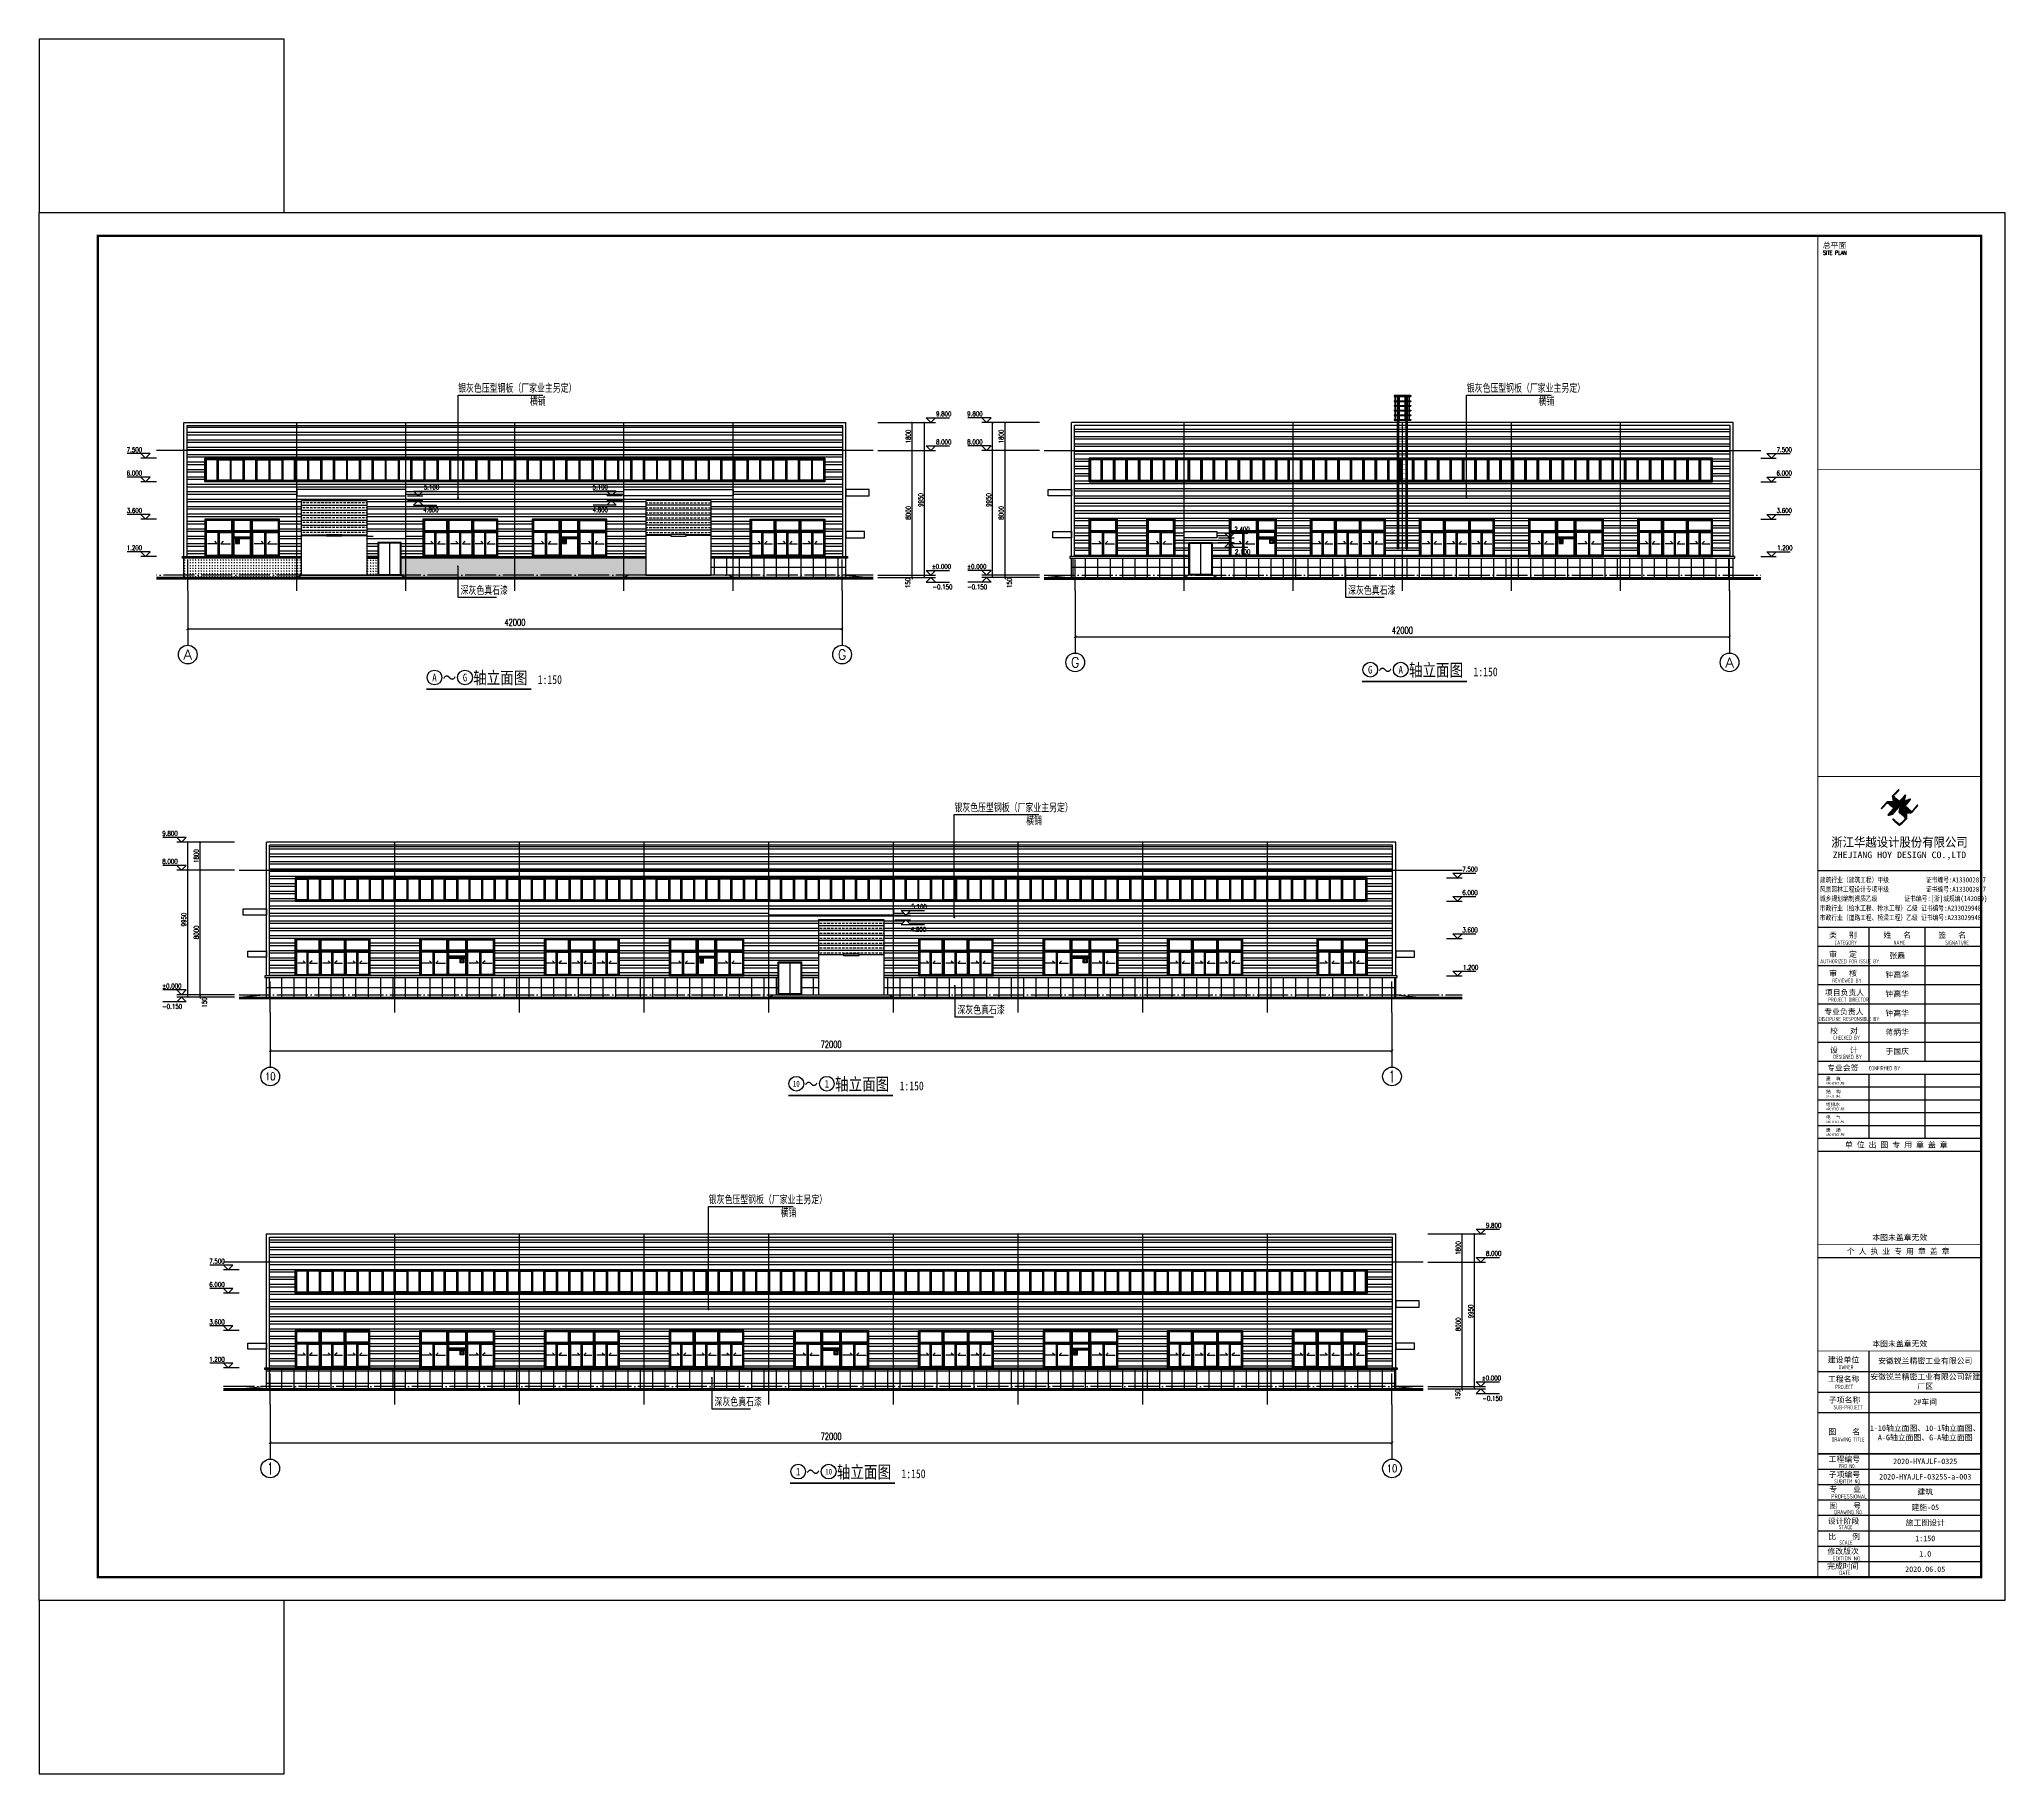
# Model space of a CAD drawing. Extents: x 170967 to 297117, y -33682 to 593582.
# Drawn here: x 170967 to 297117, y 98752 to 210095 of the extents above; entities that cross this region are included whole.
import ezdxf
from ezdxf.enums import TextEntityAlignment as Align

# ---------------------------------------------------------------- set-up
doc = ezdxf.new("R2010")
doc.units = 0
doc.header["$LTSCALE"] = 1000
doc.header["$MEASUREMENT"] = 0
doc.linetypes.add('DASHED', pattern=[0.75, 0.5, -0.25])
doc.linetypes.add('DOTE', pattern=[2.42, 2, -0.2, 0.02, -0.2])
doc.layers.get('Defpoints').update_dxf_attribs({"color": 250})
for name, color, linetype in [('0 - 立面线', 7, 'Continuous'), ('0-建筑立面', 255, 'Continuous'), ('AXIS', 171, 'Continuous'), ('AXIS_TEXT', 7, 'Continuous'), ('DIM_ELEV', 171, 'Continuous'), ('DIM_LEAD', 171, 'Continuous'), ('DIM_SYMB', 171, 'Continuous'), ('DOTE', 14, 'DOTE'), ('PUB_TEXT', 7, 'Continuous'), ('PUB_TITLE', 171, 'Continuous'), ('TK', 4, 'Continuous'), ('WINDOW', 140, 'Continuous'), ('填充', 8, 'Continuous')]:
    doc.layers.add(name, color=color, linetype=linetype)
doc.layers.add('02', color=1, linetype='Continuous', lineweight=15)
doc.styles.add('-宋体', font='', dxfattribs={"width": 0.8})
doc.styles.add('_TCH_AXIS', font='COMPLEX', dxfattribs={"bigfont": 'GBCBIG'})
doc.styles.add('_TCH_DIM', font='SIMPLEX', dxfattribs={"bigfont": 'GBCBIG'})
doc.styles.add('_TCH_DIM_T3', font='SIMPLEX', dxfattribs={"width": 0.705882, "bigfont": 'GBCBIG'})
doc.styles.add('COMPLEX', font='COMPLEX')
doc.styles.add('HT', font='simhei.ttf', dxfattribs={"width": 0.8})
doc.styles.add('ROMANS', font='romans__.ttf', dxfattribs={"width": 0.65, "height": 231.275})
doc.styles.add('TSSD_REIN', font='tssdeng.shx', dxfattribs={"width": 0.7, "bigfont": 'tssdchn.shx'})
doc.styles.add('图签宋体', font='', dxfattribs={"height": 300})
doc.styles.add('图签黑体', font='simhei.ttf', dxfattribs={"height": 550})
doc.styles.add('宋体', font='', dxfattribs={"width": 0.8})
doc.styles.get('-宋体').set_extended_font_data('SimSun')
doc.styles.get('图签宋体').set_extended_font_data('NSimSun')
doc.styles.get('宋体').set_extended_font_data('SimSun')
doc.dimstyles.new('_TCH_ARCH&&100', dxfattribs={"dimtxt": 297.5, "dimasz": 100, "dimexe": 250, "dimexo": 300, "dimgap": 100, "dimtad": 1, "dimdec": 0, "dimzin": 0, "dimdsep": 46, "dimtxsty": '_TCH_DIM_T3', "dimblk": 'ARCHTICK', "dimcen": 0.09, "dimclrt": 7, "dimazin": 2, "dimtfac": 1, "dimtdec": 0, "dimtix": 1, "dimtmove": 2, "dimatfit": 3, "dimfxl": 0, "dimtolj": 1, "dimtzin": 0, "dimarcsym": 0})
doc.dimstyles.new('_TCH_ARCH&&150', dxfattribs={"dimtxt": 446.25, "dimasz": 150, "dimexe": 375, "dimexo": 450, "dimgap": 189.375, "dimtad": 1, "dimdec": 0, "dimzin": 0, "dimdsep": 46, "dimtxsty": '_TCH_DIM_T3', "dimblk": 'ARCHTICK', "dimcen": 0.09, "dimclrt": 7, "dimazin": 2, "dimtfac": 1, "dimtdec": 0, "dimtix": 1, "dimtmove": 2, "dimatfit": 3, "dimfxl": 0, "dimtolj": 1, "dimtzin": 0, "dimarcsym": 0})
pattern_1 = [(180, (185617.04, -178665.3), (-1e-14, -176.7767), [40, -136.7767]), (270, (185420.26, -178468.52), (176.7767, -1e-14), [40, -136.7767])]
pattern_2 = [(0, (0, 0), (0, 793.75), []), (90, (0, 0), (-793.75, 5e-14), [])]
pattern_3 = [(180, (0, 0), (-3e-14, -476.25), []), (180, (-158.75, 158.75), (-3e-14, -476.25), [])]

# ---------------------------------------------------------------- blocks, each defined once
blk = doc.blocks.new('A$C7BE47643')
at = {"layer": 'WINDOW'}
for p, q in [((800, 50), (800, 1575)), ((2400, 50), (2400, 1575)), ((4000, 50), (4000, 1575))]:
    blk.add_line(p, q, dxfattribs=at)
for points in [[(0, 0), (4800, 0), (4800, 2400), (0, 2400)], [(50, 50), (4750, 50), (4750, 2350), (50, 2350)], [(4750, 1625), (4750, 1575), (50, 1575), (50, 1625)], [(1575, 2350), (1625, 2350), (1625, 50), (1575, 50)], [(3175, 2350), (3225, 2350), (3225, 50), (3175, 50)]]:
    blk.add_lwpolyline(points, close=True, dxfattribs=at)
at = {"layer": 'WINDOW', "color": 252}
for points in [[(1535, 2310), (90, 2310), (90, 1665), (1535, 1665)], [(760, 1535), (90, 1535), (90, 90), (760, 90)], [(840, 1535), (1535, 1535), (1535, 90), (840, 90)], [(3135, 2310), (1665, 2310), (1665, 1665), (3135, 1665)], [(2360, 1535), (1665, 1535), (1665, 90), (2360, 90)], [(2440, 1535), (3135, 1535), (3135, 90), (2440, 90)], [(3265, 2310), (4710, 2310), (4710, 1665), (3265, 1665)], [(3960, 1535), (3265, 1535), (3265, 90), (3960, 90)], [(4040, 1535), (4710, 1535), (4710, 90), (4040, 90)]]:
    blk.add_lwpolyline(points, close=True, dxfattribs=at)
at = {"layer": 'WINDOW'}
for points in [[(515, 972), (671, 813), (160, 813)], [(1085, 972), (929, 813), (1440, 813)], [(2115, 972), (2271, 813), (1760, 813)], [(2685, 972), (2529, 813), (3040, 813)], [(3715, 972), (3871, 813), (3360, 813)], [(4285, 972), (4129, 813), (4640, 813)]]:
    blk.add_lwpolyline(points, dxfattribs=at)
blk = doc.blocks.new('A$C474D48D3')
at = {"layer": '02'}
h = blk.add_hatch(color=256, dxfattribs=at)
edge = h.paths.add_edge_path()
edge.add_arc((-125, -125), 75, 0, 360)
blk.add_lwpolyline([(-250, 0), (0, 0), (0, -250), (-250, -250)], close=True)
blk.add_circle((-125, -125), 75)
blk = doc.blocks.new('A$C5D2F2028')
at = {"layer": 'WINDOW'}
for p, q in [((900, 50), (900, 1575)), ((3900, 50), (3900, 1575))]:
    blk.add_line(p, q, dxfattribs=at)
for points in [[(0, 0), (4800, 0), (4800, 2400), (0, 2400)], [(50, 50), (4750, 50), (4750, 2350), (50, 2350)], [(4750, 1625), (4750, 1575), (50, 1575), (50, 1625)], [(1775, 2350), (1825, 2350), (1825, 50), (1775, 50)], [(2975, 2350), (3025, 2350), (3025, 50), (2975, 50)]]:
    blk.add_lwpolyline(points, close=True, dxfattribs=at)
at = {"layer": 'WINDOW', "color": 252}
for points in [[(1735, 2310), (90, 2310), (90, 1665), (1735, 1665)], [(860, 1535), (90, 1535), (90, 90), (860, 90)], [(940, 1535), (1735, 1535), (1735, 90), (940, 90)], [(2935, 2310), (1865, 2310), (1865, 1665), (2935, 1665)], [(1865, 1265), (2935, 1265), (2935, 1535), (1865, 1535)], [(3065, 2310), (4710, 2310), (4710, 1665), (3065, 1665)], [(3860, 1535), (3065, 1535), (3065, 90), (3860, 90)], [(3940, 1535), (4710, 1535), (4710, 90), (3940, 90)], [(2935, 1135), (1865, 1135), (1865, 90), (2935, 90)]]:
    blk.add_lwpolyline(points, close=True, dxfattribs=at)
at = {"layer": 'WINDOW'}
for points in [[(615, 972), (771, 813), (160, 813)], [(1185, 972), (1029, 813), (1640, 813)], [(1825, 1225), (2975, 1225)], [(2975, 1175), (1825, 1175)], [(3615, 972), (3771, 813), (3160, 813)], [(4185, 972), (4029, 813), (4640, 813)]]:
    blk.add_lwpolyline(points, dxfattribs=at)
at = {"xscale": -1}
blk.add_blockref('A$C474D48D3', (1965, 1091), dxfattribs=at)
blk = doc.blocks.new('A$C394D5E26')
at = {"layer": 'WINDOW'}
for p, q in [((800, 50), (800, 1575)), ((2400, 50), (2400, 1575))]:
    blk.add_line(p, q, dxfattribs=at)
for points in [[(3200, 0), (0, 0), (0, 2400), (3200, 2400)], [(3150, 50), (50, 50), (50, 2350), (3150, 2350)], [(50, 1625), (50, 1575), (3150, 1575), (3150, 1625)], [(1625, 2350), (1575, 2350), (1575, 50), (1625, 50)]]:
    blk.add_lwpolyline(points, close=True, dxfattribs=at)
at = {"layer": 'WINDOW', "color": 252}
for points in [[(90, 2310), (1535, 2310), (1535, 1665), (90, 1665)], [(760, 1535), (90, 1535), (90, 90), (760, 90)], [(840, 1535), (1535, 1535), (1535, 90), (840, 90)], [(1665, 2310), (3110, 2310), (3110, 1665), (1665, 1665)], [(2360, 1535), (1665, 1535), (1665, 90), (2360, 90)], [(2440, 1535), (3110, 1535), (3110, 90), (2440, 90)]]:
    blk.add_lwpolyline(points, close=True, dxfattribs=at)
at = {"layer": 'WINDOW'}
for points in [[(515, 972), (671, 812), (160, 812)], [(1085, 972), (929, 812), (1440, 812)], [(2115, 972), (2271, 812), (1760, 812)], [(2685, 972), (2529, 812), (3040, 812)]]:
    blk.add_lwpolyline(points, dxfattribs=at)
blk = doc.blocks.new('A$C3DA31D5A')
at = {"layer": 'WINDOW'}
for p, q in [((800, 1450), (800, 50)), ((1600, 1450), (1600, 50)), ((2400, 1450), (2400, 50)), ((3200, 1450), (3200, 50)), ((4000, 1450), (4000, 50)), ((4800, 1450), (4800, 50)), ((5600, 1450), (5600, 50)), ((6400, 1450), (6400, 50)), ((7200, 1450), (7200, 50)), ((8000, 1450), (8000, 50)), ((8800, 1450), (8800, 50)), ((9600, 1450), (9600, 50)), ((10400, 1450), (10400, 50)), ((11200, 1450), (11200, 50)), ((12000, 1450), (12000, 50)), ((12800, 1450), (12800, 50)), ((13600, 1450), (13600, 50)), ((14400, 1450), (14400, 50)), ((15200, 1450), (15200, 50)), ((16000, 1450), (16000, 50)), ((16800, 1450), (16800, 50)), ((17600, 1450), (17600, 50)), ((18400, 1450), (18400, 50)), ((19200, 1450), (19200, 50)), ((20000, 1450), (20000, 50)), ((20800, 1450), (20800, 50)), ((21600, 1450), (21600, 50)), ((22400, 1450), (22400, 50)), ((23200, 1450), (23200, 50)), ((24000, 1450), (24000, 50)), ((24800, 1450), (24800, 50)), ((25600, 1450), (25600, 50)), ((26400, 1450), (26400, 50)), ((27200, 1450), (27200, 50)), ((28000, 1450), (28000, 50)), ((28800, 1450), (28800, 50)), ((29600, 1450), (29600, 50)), ((30400, 1450), (30400, 50)), ((31200, 1450), (31200, 50)), ((32000, 1450), (32000, 50)), ((32800, 1450), (32800, 50)), ((33600, 1450), (33600, 50)), ((34400, 1450), (34400, 50)), ((35200, 1450), (35200, 50)), ((36000, 1450), (36000, 50)), ((36800, 1450), (36800, 50)), ((37600, 1450), (37600, 50)), ((38400, 1450), (38400, 50)), ((39200, 1450), (39200, 50)), ((40000, 1450), (40000, 50)), ((40800, 1450), (40800, 50)), ((41600, 1450), (41600, 50)), ((42400, 1450), (42400, 50)), ((43200, 1450), (43200, 50)), ((44000, 1450), (44000, 50)), ((44800, 1450), (44800, 50)), ((45600, 1450), (45600, 50)), ((46400, 1450), (46400, 50)), ((47200, 1450), (47200, 50)), ((48000, 1450), (48000, 50)), ((48800, 1450), (48800, 50)), ((49600, 1450), (49600, 50)), ((50400, 1450), (50400, 50)), ((51200, 1450), (51200, 50)), ((52000, 1450), (52000, 50)), ((52800, 1450), (52800, 50)), ((53600, 1450), (53600, 50)), ((54400, 1450), (54400, 50)), ((55200, 1450), (55200, 50)), ((56000, 1450), (56000, 50)), ((56800, 1450), (56800, 50)), ((57600, 1450), (57600, 50)), ((58400, 1450), (58400, 50)), ((59200, 1450), (59200, 50)), ((60000, 1450), (60000, 50)), ((60800, 1450), (60800, 50)), ((61600, 1450), (61600, 50)), ((62400, 1450), (62400, 50)), ((63200, 1450), (63200, 50)), ((64000, 1450), (64000, 50)), ((64800, 1450), (64800, 50)), ((65600, 1450), (65600, 50)), ((66400, 1450), (66400, 50)), ((67200, 1450), (67200, 50)), ((68000, 1450), (68000, 50)), ((68800, 1450), (68800, 50))]:
    blk.add_line(p, q, dxfattribs=at)
for points in [[(68800, 0), (0, 0), (0, 1500), (68800, 1500)], [(68750, 50), (50, 50), (50, 1450), (68750, 1450)]]:
    blk.add_lwpolyline(points, close=True, dxfattribs=at)
at = {"layer": 'WINDOW', "color": 251}
for points in [[(760, 1410), (90, 1410), (90, 90), (760, 90)], [(840, 90), (1560, 90), (1560, 1410), (840, 1410)], [(2360, 90), (1640, 90), (1640, 1410), (2360, 1410)], [(2440, 90), (3160, 90), (3160, 1410), (2440, 1410)], [(3960, 90), (3240, 90), (3240, 1410), (3960, 1410)], [(4040, 90), (4760, 90), (4760, 1410), (4040, 1410)], [(5560, 90), (4840, 90), (4840, 1410), (5560, 1410)], [(5640, 90), (6360, 90), (6360, 1410), (5640, 1410)], [(7160, 90), (6440, 90), (6440, 1410), (7160, 1410)], [(7240, 90), (7960, 90), (7960, 1410), (7240, 1410)], [(8760, 90), (8040, 90), (8040, 1410), (8760, 1410)], [(8840, 90), (9560, 90), (9560, 1410), (8840, 1410)], [(10360, 90), (9640, 90), (9640, 1410), (10360, 1410)], [(10440, 90), (11160, 90), (11160, 1410), (10440, 1410)], [(11960, 90), (11240, 90), (11240, 1410), (11960, 1410)], [(12040, 90), (12760, 90), (12760, 1410), (12040, 1410)], [(13560, 90), (12840, 90), (12840, 1410), (13560, 1410)], [(13640, 90), (14360, 90), (14360, 1410), (13640, 1410)], [(15160, 90), (14440, 90), (14440, 1410), (15160, 1410)], [(15240, 90), (15960, 90), (15960, 1410), (15240, 1410)], [(16760, 90), (16040, 90), (16040, 1410), (16760, 1410)], [(16840, 90), (17560, 90), (17560, 1410), (16840, 1410)], [(18360, 90), (17640, 90), (17640, 1410), (18360, 1410)], [(18440, 90), (19160, 90), (19160, 1410), (18440, 1410)], [(19960, 90), (19240, 90), (19240, 1410), (19960, 1410)], [(20040, 90), (20760, 90), (20760, 1410), (20040, 1410)], [(21560, 90), (20840, 90), (20840, 1410), (21560, 1410)], [(21640, 90), (22360, 90), (22360, 1410), (21640, 1410)], [(23160, 90), (22440, 90), (22440, 1410), (23160, 1410)], [(23240, 90), (23960, 90), (23960, 1410), (23240, 1410)], [(24760, 90), (24040, 90), (24040, 1410), (24760, 1410)], [(24840, 90), (25560, 90), (25560, 1410), (24840, 1410)], [(26360, 90), (25640, 90), (25640, 1410), (26360, 1410)], [(26440, 90), (27160, 90), (27160, 1410), (26440, 1410)], [(27960, 90), (27240, 90), (27240, 1410), (27960, 1410)], [(28040, 90), (28760, 90), (28760, 1410), (28040, 1410)], [(28840, 90), (29560, 90), (29560, 1410), (28840, 1410)], [(30360, 90), (29640, 90), (29640, 1410), (30360, 1410)], [(30440, 90), (31160, 90), (31160, 1410), (30440, 1410)], [(31960, 90), (31240, 90), (31240, 1410), (31960, 1410)], [(32040, 90), (32760, 90), (32760, 1410), (32040, 1410)], [(33560, 90), (32840, 90), (32840, 1410), (33560, 1410)], [(33640, 90), (34360, 90), (34360, 1410), (33640, 1410)], [(35160, 90), (34440, 90), (34440, 1410), (35160, 1410)], [(35240, 90), (35960, 90), (35960, 1410), (35240, 1410)], [(36760, 90), (36040, 90), (36040, 1410), (36760, 1410)], [(36840, 90), (37560, 90), (37560, 1410), (36840, 1410)], [(38360, 90), (37640, 90), (37640, 1410), (38360, 1410)], [(38440, 90), (39160, 90), (39160, 1410), (38440, 1410)], [(39960, 90), (39240, 90), (39240, 1410), (39960, 1410)], [(40040, 90), (40760, 90), (40760, 1410), (40040, 1410)], [(41560, 90), (40840, 90), (40840, 1410), (41560, 1410)], [(41640, 90), (42360, 90), (42360, 1410), (41640, 1410)], [(43160, 90), (42440, 90), (42440, 1410), (43160, 1410)], [(43240, 90), (43960, 90), (43960, 1410), (43240, 1410)], [(44760, 90), (44040, 90), (44040, 1410), (44760, 1410)], [(44840, 90), (45560, 90), (45560, 1410), (44840, 1410)], [(46360, 90), (45640, 90), (45640, 1410), (46360, 1410)], [(46440, 90), (47160, 90), (47160, 1410), (46440, 1410)], [(47960, 90), (47240, 90), (47240, 1410), (47960, 1410)], [(48040, 90), (48760, 90), (48760, 1410), (48040, 1410)], [(49560, 90), (48840, 90), (48840, 1410), (49560, 1410)], [(49640, 90), (50360, 90), (50360, 1410), (49640, 1410)], [(51160, 90), (50440, 90), (50440, 1410), (51160, 1410)], [(51240, 90), (51960, 90), (51960, 1410), (51240, 1410)], [(52760, 90), (52040, 90), (52040, 1410), (52760, 1410)], [(52840, 90), (53560, 90), (53560, 1410), (52840, 1410)], [(54360, 90), (53640, 90), (53640, 1410), (54360, 1410)], [(54440, 90), (55160, 90), (55160, 1410), (54440, 1410)], [(55960, 90), (55240, 90), (55240, 1410), (55960, 1410)], [(56040, 90), (56760, 90), (56760, 1410), (56040, 1410)], [(56840, 90), (57560, 90), (57560, 1410), (56840, 1410)], [(58360, 90), (57640, 90), (57640, 1410), (58360, 1410)], [(58440, 90), (59160, 90), (59160, 1410), (58440, 1410)], [(59960, 90), (59240, 90), (59240, 1410), (59960, 1410)], [(60040, 90), (60760, 90), (60760, 1410), (60040, 1410)], [(61560, 90), (60840, 90), (60840, 1410), (61560, 1410)], [(61640, 90), (62360, 90), (62360, 1410), (61640, 1410)], [(63160, 90), (62440, 90), (62440, 1410), (63160, 1410)], [(63240, 90), (63960, 90), (63960, 1410), (63240, 1410)], [(64760, 90), (64040, 90), (64040, 1410), (64760, 1410)], [(64840, 90), (65560, 90), (65560, 1410), (64840, 1410)], [(66360, 90), (65640, 90), (65640, 1410), (66360, 1410)], [(66440, 90), (67160, 90), (67160, 1410), (66440, 1410)], [(67960, 90), (67240, 90), (67240, 1410), (67960, 1410)], [(68040, 90), (68710, 90), (68710, 1410), (68040, 1410)]]:
    blk.add_lwpolyline(points, close=True, dxfattribs=at)
blk = doc.blocks.new('A$C56D60E92')
at = {"layer": '填充'}
h = blk.add_hatch(dxfattribs=at)
h.set_pattern_fill('ANSI33', color=250, scale=100, angle=135)
h.set_pattern_definition([(180, (-23503, -337664), (-3e-14, -317.5), []), (180, (-23661.75, -337505.25), (-3e-14, -317.5), [158.75, -79.375])])
h.paths.add_polyline_path([(2600, 2606), (2600, 2556), (4200, 2556), (4200, 4800), (0, 4800), (0, 2556), (1600, 2556), (1600, 2606)])
at = {"layer": 'WINDOW'}
for p, q in [((0, 2556), (1600, 2556)), ((2600, 2556), (4200, 2556))]:
    blk.add_line(p, q, dxfattribs=at)
for points in [[(0, 4800), (4200, 4800), (4200, 0), (0, 0)], [(2600, 2606), (2600, 2506), (1600, 2506), (1600, 2606)]]:
    blk.add_lwpolyline(points, close=True, dxfattribs=at)
blk = doc.blocks.new('A$C1AEC7027')
at = {"layer": 'WINDOW'}
blk.add_line((750, 2050), (750, 50), dxfattribs=at)
for points in [[(1500, 2100), (0, 2100), (0, 0), (1500, 0)], [(1450, 2050), (50, 2050), (50, 50), (1450, 50)]]:
    blk.add_lwpolyline(points, close=True, dxfattribs=at)
blk = doc.blocks.new('A$C22645104')
at = {"layer": 'WINDOW'}
for p, q in [((0, 50), (0, 1450)), ((829, 50), (829, 1450)), ((1658, 50), (1658, 1450)), ((2487, 50), (2487, 1450)), ((3317, 50), (3317, 1450)), ((4146, 50), (4146, 1450)), ((4975, 50), (4975, 1450)), ((5804, 50), (5804, 1450)), ((6633, 50), (6633, 1450)), ((7462, 50), (7462, 1450)), ((8292, 50), (8292, 1450)), ((9121, 50), (9121, 1450)), ((9950, 50), (9950, 1450)), ((10779, 50), (10779, 1450)), ((11608, 50), (11608, 1450)), ((12437, 50), (12437, 1450)), ((13267, 50), (13267, 1450)), ((14096, 50), (14096, 1450)), ((14925, 50), (14925, 1450)), ((15754, 50), (15754, 1450)), ((16583, 50), (16583, 1450)), ((17412, 50), (17412, 1450)), ((18242, 50), (18242, 1450)), ((19071, 50), (19071, 1450)), ((19900, 50), (19900, 1450)), ((20729, 50), (20729, 1450)), ((21558, 50), (21558, 1450)), ((22387, 50), (22387, 1450)), ((23217, 50), (23217, 1450)), ((24046, 50), (24046, 1450)), ((24875, 50), (24875, 1450)), ((25704, 50), (25704, 1450)), ((26533, 50), (26533, 1450)), ((27362, 50), (27362, 1450)), ((28192, 50), (28192, 1450)), ((29021, 50), (29021, 1450)), ((29850, 50), (29850, 1450)), ((30679, 50), (30679, 1450)), ((31508, 50), (31508, 1450)), ((32337, 50), (32337, 1450)), ((33167, 50), (33167, 1450)), ((33996, 50), (33996, 1450)), ((34825, 50), (34825, 1450)), ((35654, 50), (35654, 1450)), ((36483, 50), (36483, 1450)), ((37312, 50), (37312, 1450)), ((38142, 50), (38142, 1450)), ((38971, 50), (38971, 1450))]:
    blk.add_line(p, q, dxfattribs=at)
for points in [[(39800, 0), (0, 0), (0, 1500), (39800, 1500)], [(39750, 50), (50, 50), (50, 1450), (39750, 1450)]]:
    blk.add_lwpolyline(points, close=True, dxfattribs=at)
at = {"layer": 'WINDOW', "color": 251}
for points in [[(90, 90), (789, 90), (789, 1410), (90, 1410)], [(1618, 90), (869, 90), (869, 1410), (1618, 1410)], [(2447, 90), (1698, 90), (1698, 1410), (2447, 1410)], [(2527, 90), (3277, 90), (3277, 1410), (2527, 1410)], [(4106, 90), (3357, 90), (3357, 1410), (4106, 1410)], [(4935, 90), (4186, 90), (4186, 1410), (4935, 1410)], [(5015, 90), (5764, 90), (5764, 1410), (5015, 1410)], [(6593, 90), (5844, 90), (5844, 1410), (6593, 1410)], [(7422, 90), (6673, 90), (6673, 1410), (7422, 1410)], [(7502, 90), (8252, 90), (8252, 1410), (7502, 1410)], [(9081, 90), (8332, 90), (8332, 1410), (9081, 1410)], [(9910, 90), (9161, 90), (9161, 1410), (9910, 1410)], [(9990, 90), (10739, 90), (10739, 1410), (9990, 1410)], [(11568, 90), (10819, 90), (10819, 1410), (11568, 1410)], [(12397, 90), (11648, 90), (11648, 1410), (12397, 1410)], [(12477, 90), (13227, 90), (13227, 1410), (12477, 1410)], [(14056, 90), (13307, 90), (13307, 1410), (14056, 1410)], [(14885, 90), (14136, 90), (14136, 1410), (14885, 1410)], [(14965, 90), (15714, 90), (15714, 1410), (14965, 1410)], [(16543, 90), (15794, 90), (15794, 1410), (16543, 1410)], [(17372, 90), (16623, 90), (16623, 1410), (17372, 1410)], [(17452, 90), (18202, 90), (18202, 1410), (17452, 1410)], [(19031, 90), (18282, 90), (18282, 1410), (19031, 1410)], [(19860, 90), (19111, 90), (19111, 1410), (19860, 1410)], [(19940, 90), (20689, 90), (20689, 1410), (19940, 1410)], [(21518, 90), (20769, 90), (20769, 1410), (21518, 1410)], [(22347, 90), (21598, 90), (21598, 1410), (22347, 1410)], [(22427, 90), (23177, 90), (23177, 1410), (22427, 1410)], [(24006, 90), (23257, 90), (23257, 1410), (24006, 1410)], [(24835, 90), (24086, 90), (24086, 1410), (24835, 1410)], [(24915, 90), (25664, 90), (25664, 1410), (24915, 1410)], [(26493, 90), (25744, 90), (25744, 1410), (26493, 1410)], [(27322, 90), (26573, 90), (26573, 1410), (27322, 1410)], [(27402, 90), (28152, 90), (28152, 1410), (27402, 1410)], [(28981, 90), (28232, 90), (28232, 1410), (28981, 1410)], [(29810, 90), (29061, 90), (29061, 1410), (29810, 1410)], [(29890, 90), (30639, 90), (30639, 1410), (29890, 1410)], [(31468, 90), (30719, 90), (30719, 1410), (31468, 1410)], [(32297, 90), (31548, 90), (31548, 1410), (32297, 1410)], [(32377, 90), (33127, 90), (33127, 1410), (32377, 1410)], [(33956, 90), (33207, 90), (33207, 1410), (33956, 1410)], [(34785, 90), (34036, 90), (34036, 1410), (34785, 1410)], [(34865, 90), (35614, 90), (35614, 1410), (34865, 1410)], [(36443, 90), (35694, 90), (35694, 1410), (36443, 1410)], [(37272, 90), (36523, 90), (36523, 1410), (37272, 1410)], [(37352, 90), (38102, 90), (38102, 1410), (37352, 1410)], [(38931, 90), (38182, 90), (38182, 1410), (38931, 1410)], [(39011, 1410), (39710, 1410), (39710, 90), (39011, 90)]]:
    blk.add_lwpolyline(points, close=True, dxfattribs=at)
blk = doc.blocks.new('A$C044746B4')
at = {"layer": 'WINDOW'}
blk.add_line((2100, 50), (2100, 1575), dxfattribs=at)
for points in [[(0, 0), (3000, 0), (3000, 2400), (0, 2400)], [(50, 50), (2950, 50), (2950, 2350), (50, 2350)], [(2950, 1625), (2950, 1575), (50, 1575), (50, 1625)], [(1175, 2350), (1225, 2350), (1225, 50), (1175, 50)], [(1175, 1225), (50, 1225), (50, 1175), (1175, 1175)]]:
    blk.add_lwpolyline(points, close=True, dxfattribs=at)
at = {"layer": 'WINDOW', "color": 252}
for points in [[(1135, 2310), (90, 2310), (90, 1665), (1135, 1665)], [(1135, 1265), (90, 1265), (90, 1535), (1135, 1535)], [(1265, 2310), (2910, 2310), (2910, 1665), (1265, 1665)], [(2060, 1535), (1265, 1535), (1265, 90), (2060, 90)], [(2140, 1535), (2910, 1535), (2910, 90), (2140, 90)], [(1135, 1135), (90, 1135), (90, 90), (1135, 90)]]:
    blk.add_lwpolyline(points, close=True, dxfattribs=at)
at = {"layer": 'WINDOW'}
for points in [[(1815, 972), (1971, 813), (1360, 813)], [(2385, 972), (2229, 813), (2840, 813)]]:
    blk.add_lwpolyline(points, dxfattribs=at)
at = {"xscale": -1}
blk.add_blockref('A$C474D48D3', (165, 1091), dxfattribs=at)
blk = doc.blocks.new('A$C18C72275')
at = {"layer": 'WINDOW'}
blk.add_line((900, 50), (900, 1575), dxfattribs=at)
for points in [[(1800, 0), (0, 0), (0, 2400), (1800, 2400)], [(1750, 50), (50, 50), (50, 2350), (1750, 2350)], [(50, 1625), (50, 1575), (1750, 1575), (1750, 1625)]]:
    blk.add_lwpolyline(points, close=True, dxfattribs=at)
at = {"layer": 'WINDOW', "color": 252}
for points in [[(1710, 2310), (90, 2310), (90, 1665), (1710, 1665)], [(860, 1535), (90, 1535), (90, 90), (860, 90)], [(940, 1535), (1710, 1535), (1710, 90), (940, 90)]]:
    blk.add_lwpolyline(points, close=True, dxfattribs=at)
at = {"layer": 'WINDOW'}
for points in [[(615, 972), (771, 813), (160, 813)], [(1185, 972), (1029, 813), (1615, 813)]]:
    blk.add_lwpolyline(points, dxfattribs=at)
blk = doc.blocks.new('QERQ')
at = {"layer": 'WINDOW'}
for p, q in [((0, 50), (0, 1450)), ((800, 50), (800, 1450)), ((1600, 50), (1600, 1450)), ((2400, 50), (2400, 1450)), ((3200, 50), (3200, 1450)), ((4000, 50), (4000, 1450)), ((4800, 50), (4800, 1450)), ((5600, 50), (5600, 1450)), ((6400, 50), (6400, 1450)), ((7200, 50), (7200, 1450)), ((8000, 50), (8000, 1450)), ((8800, 50), (8800, 1450)), ((9600, 50), (9600, 1450)), ((10400, 50), (10400, 1450)), ((11200, 50), (11200, 1450)), ((12000, 50), (12000, 1450)), ((12800, 50), (12800, 1450)), ((13600, 50), (13600, 1450)), ((14400, 50), (14400, 1450)), ((15200, 50), (15200, 1450)), ((16000, 50), (16000, 1450)), ((16800, 50), (16800, 1450)), ((17600, 50), (17600, 1450)), ((18400, 50), (18400, 1450)), ((19200, 50), (19200, 1450)), ((20000, 50), (20000, 1450)), ((20800, 50), (20800, 1450)), ((21600, 50), (21600, 1450)), ((22400, 50), (22400, 1450)), ((23200, 50), (23200, 1450)), ((24000, 50), (24000, 1450)), ((24800, 50), (24800, 1450)), ((25600, 50), (25600, 1450)), ((26400, 50), (26400, 1450)), ((27200, 50), (27200, 1450)), ((28000, 50), (28000, 1450)), ((28800, 50), (28800, 1450)), ((29600, 50), (29600, 1450)), ((30400, 50), (30400, 1450)), ((31200, 50), (31200, 1450)), ((32000, 50), (32000, 1450)), ((32800, 50), (32800, 1450)), ((33600, 50), (33600, 1450)), ((34400, 50), (34400, 1450)), ((35200, 50), (35200, 1450)), ((36000, 50), (36000, 1450)), ((36800, 50), (36800, 1450)), ((37600, 50), (37600, 1450)), ((38400, 50), (38400, 1450)), ((39200, 50), (39200, 1450))]:
    blk.add_line(p, q, dxfattribs=at)
for points in [[(0, 0), (40000, 0), (40000, 1500), (0, 1500)], [(50, 50), (39950, 50), (39950, 1450), (50, 1450)]]:
    blk.add_lwpolyline(points, close=True, dxfattribs=at)
at = {"layer": 'WINDOW', "color": 251}
for points in [[(760, 1410), (90, 1410), (90, 90), (760, 90)], [(1560, 1410), (840, 1410), (840, 90), (1560, 90)], [(2360, 1410), (1640, 1410), (1640, 90), (2360, 90)], [(3160, 1410), (2440, 1410), (2440, 90), (3160, 90)], [(3960, 1410), (3240, 1410), (3240, 90), (3960, 90)], [(4760, 1410), (4040, 1410), (4040, 90), (4760, 90)], [(5560, 1410), (4840, 1410), (4840, 90), (5560, 90)], [(6360, 1410), (5640, 1410), (5640, 90), (6360, 90)], [(7160, 1410), (6440, 1410), (6440, 90), (7160, 90)], [(7960, 1410), (7240, 1410), (7240, 90), (7960, 90)], [(8760, 1410), (8040, 1410), (8040, 90), (8760, 90)], [(9560, 1410), (8840, 1410), (8840, 90), (9560, 90)], [(10360, 1410), (9640, 1410), (9640, 90), (10360, 90)], [(11160, 1410), (10440, 1410), (10440, 90), (11160, 90)], [(11960, 1410), (11240, 1410), (11240, 90), (11960, 90)], [(12760, 1410), (12040, 1410), (12040, 90), (12760, 90)], [(13560, 1410), (12840, 1410), (12840, 90), (13560, 90)], [(14360, 1410), (13640, 1410), (13640, 90), (14360, 90)], [(15160, 1410), (14440, 1410), (14440, 90), (15160, 90)], [(15960, 1410), (15240, 1410), (15240, 90), (15960, 90)], [(16760, 1410), (16040, 1410), (16040, 90), (16760, 90)], [(17560, 1410), (16840, 1410), (16840, 90), (17560, 90)], [(18360, 1410), (17640, 1410), (17640, 90), (18360, 90)], [(19160, 1410), (18440, 1410), (18440, 90), (19160, 90)], [(19960, 1410), (19240, 1410), (19240, 90), (19960, 90)], [(20760, 1410), (20040, 1410), (20040, 90), (20760, 90)], [(21560, 1410), (20840, 1410), (20840, 90), (21560, 90)], [(22360, 1410), (21640, 1410), (21640, 90), (22360, 90)], [(23160, 1410), (22440, 1410), (22440, 90), (23160, 90)], [(23960, 1410), (23240, 1410), (23240, 90), (23960, 90)], [(24760, 1410), (24040, 1410), (24040, 90), (24760, 90)], [(25560, 1410), (24840, 1410), (24840, 90), (25560, 90)], [(26360, 1410), (25640, 1410), (25640, 90), (26360, 90)], [(27160, 1410), (26440, 1410), (26440, 90), (27160, 90)], [(27960, 1410), (27240, 1410), (27240, 90), (27960, 90)], [(28760, 1410), (28040, 1410), (28040, 90), (28760, 90)], [(29560, 1410), (28840, 1410), (28840, 90), (29560, 90)], [(30360, 1410), (29640, 1410), (29640, 90), (30360, 90)], [(31160, 1410), (30440, 1410), (30440, 90), (31160, 90)], [(31960, 1410), (31240, 1410), (31240, 90), (31960, 90)], [(32760, 1410), (32040, 1410), (32040, 90), (32760, 90)], [(33560, 1410), (32840, 1410), (32840, 90), (33560, 90)], [(34360, 1410), (33640, 1410), (33640, 90), (34360, 90)], [(35160, 1410), (34440, 1410), (34440, 90), (35160, 90)], [(35960, 1410), (35240, 1410), (35240, 90), (35960, 90)], [(36760, 1410), (36040, 1410), (36040, 90), (36760, 90)], [(37560, 1410), (36840, 1410), (36840, 90), (37560, 90)], [(38360, 1410), (37640, 1410), (37640, 90), (38360, 90)], [(39160, 1410), (38440, 1410), (38440, 90), (39160, 90)], [(39240, 90), (39910, 90), (39910, 1410), (39240, 1410)]]:
    blk.add_lwpolyline(points, close=True, dxfattribs=at)
blk = doc.blocks.new('A$C053D6479')
at = {"layer": 'PUB_TITLE'}
h = blk.add_hatch(color=256, dxfattribs=at)
h.dxf.hatch_style = 1
edge = h.paths.add_edge_path()
edge.add_spline(control_points=[(1026, 827), (1105, 920), (1188, 1008), (1266, 1102)], knot_values=[13, 13, 13, 13, 14, 14, 14, 14], degree=3, periodic=0)
edge.add_spline(control_points=[(1266, 1102), (1258, 1111), (1249, 1119), (1239, 1116)], knot_values=[12, 12, 12, 12, 13, 13, 13, 13], degree=3, periodic=0)
edge.add_spline(control_points=[(1239, 1116), (1210, 1107), (1179, 1092), (1144, 1077)], knot_values=[11, 11, 11, 11, 12, 12, 12, 12], degree=3, periodic=0)
edge.add_spline(control_points=[(1144, 1077), (1109, 1063), (1069, 1053), (1047, 1038)], knot_values=[10, 10, 10, 10, 11, 11, 11, 11], degree=3, periodic=0)
edge.add_spline(control_points=[(1047, 1038), (1028, 1026), (1007, 992), (991, 972)], knot_values=[9, 9, 9, 9, 10, 10, 10, 10], degree=3, periodic=0)
edge.add_spline(control_points=[(991, 972), (942, 913), (899, 868), (849, 810)], knot_values=[8, 8, 8, 8, 9, 9, 9, 9], degree=3, periodic=0)
edge.add_spline(control_points=[(849, 810), (842, 801), (822, 776), (822, 775)], knot_values=[7, 7, 7, 7, 8, 8, 8, 8], degree=3, periodic=0)
edge.add_spline(control_points=[(822, 775), (823, 771), (848, 752), (859, 744)], knot_values=[6, 6, 6, 6, 7, 7, 7, 7], degree=3, periodic=0)
edge.add_spline(control_points=[(859, 744), (949, 670), (1035, 592), (1122, 521)], knot_values=[5, 5, 5, 5, 6, 6, 6, 6], degree=3, periodic=0)
edge.add_spline(control_points=[(1122, 521), (1153, 527), (1185, 530), (1217, 533)], knot_values=[4, 4, 4, 4, 5, 5, 5, 5], degree=3, periodic=0)
edge.add_spline(control_points=[(1217, 533), (1246, 535), (1293, 532), (1316, 542)], knot_values=[3, 3, 3, 3, 4, 4, 4, 4], degree=3, periodic=0)
edge.add_spline(control_points=[(1316, 542), (1327, 547), (1338, 565), (1349, 579)], knot_values=[2, 2, 2, 2, 3, 3, 3, 3], degree=3, periodic=0)
edge.add_spline(control_points=[(1349, 579), (1423, 670), (1507, 759), (1572, 848)], knot_values=[1, 1, 1, 1, 2, 2, 2, 2], degree=3, periodic=0)
edge.add_spline(control_points=[(1572, 848), (1564, 852), (1561, 861), (1551, 862)], knot_values=[0, 0, 0, 0, 1, 1, 1, 1], degree=3, periodic=0)
edge.add_spline(control_points=[(1551, 862), (1469, 769), (1393, 671), (1310, 579)], knot_values=[15, 15, 15, 15, 16, 16, 16, 16], degree=3, periodic=0)
edge.add_spline(control_points=[(1310, 579), (1216, 662), (1118, 742), (1026, 827)], knot_values=[14, 14, 14, 14, 15, 15, 15, 15], degree=3, periodic=0)
at = {"layer": 'TK'}
h = blk.add_hatch(color=256, dxfattribs=at)
h.dxf.hatch_style = 2
edge = h.paths.add_edge_path()
edge.add_spline(control_points=[(366, 894), (366, 894), (366, 894), (270, 970), (183, 883), (101, 791), (16, 703), (-18, 714), (9, 735), (28, 755), (103, 838), (192, 930), (266, 1005), (319, 1009), (387, 1005), (442, 1007), (456, 1008), (472, 1011), (485, 1007), (507, 1000), (534, 967), (555, 949), (624, 891), (699, 833), (760, 773), (689, 691), (614, 604), (539, 517), (529, 505), (516, 487), (506, 482), (492, 475), (469, 472), (452, 467), (416, 456), (383, 448), (342, 438), (323, 433), (297, 422), (293, 440), (291, 452), (313, 470), (322, 480), (400, 566), (477, 652), (553, 736), (460, 815), (366, 894)], knot_values=[0, 0, 0, 0, 0.005, 0.01, 1, 1, 1, 2, 2, 2, 3, 3, 3, 4, 4, 4, 5, 5, 5, 6, 6, 6, 7, 7, 7, 8, 8, 8, 9, 9, 9, 10, 10, 10, 11, 11, 11, 12, 12, 12, 13, 13, 13, 14, 14, 14, 15, 15, 15, 15], degree=3, periodic=0)
h = blk.add_hatch(color=256, dxfattribs=at)
h.dxf.hatch_style = 2
edge = h.paths.add_edge_path()
edge.add_spline(control_points=[(728, 856), (728, 856), (728, 856), (719, 864), (651, 922), (580, 978), (514, 1036), (509, 1106), (488, 1176), (479, 1247), (570, 1343), (663, 1436), (758, 1526), (764, 1523), (768, 1518), (774, 1515), (693, 1422), (599, 1343), (520, 1249), (607, 1171), (698, 1096), (789, 1021), (874, 1109), (950, 1206), (1031, 1298), (1066, 1286), (1054, 1262), (1045, 1224), (1036, 1188), (1031, 1158), (1024, 1121), (1020, 1104), (1017, 1085), (1012, 1071), (1004, 1052), (976, 1026), (956, 1003), (906, 946), (866, 899), (814, 839), (806, 829), (789, 806), (787, 806), (777, 804), (728, 856)], knot_values=[0, 0, 0, 0, 0.005, 0.01, 1, 1, 1, 2, 2, 2, 3, 3, 3, 4, 4, 4, 5, 5, 5, 6, 6, 6, 7, 7, 7, 8, 8, 8, 9, 9, 9, 10, 10, 10, 11, 11, 11, 12, 12, 12, 13, 13, 13, 14, 14, 14, 14], degree=3, periodic=0)
h = blk.add_hatch(color=256, dxfattribs=at)
h.dxf.hatch_style = 2
edge = h.paths.add_edge_path()
edge.add_spline(control_points=[(511, 261), (511, 261), (511, 261), (516, 267), (609, 192), (696, 111), (785, 33), (883, 118), (977, 208), (1070, 298), (992, 373), (892, 456), (803, 534), (791, 544), (768, 561), (766, 569), (761, 588), (776, 634), (780, 655), (785, 690), (788, 721), (795, 746), (897, 661), (998, 576), (1097, 490), (1100, 425), (1106, 361), (1107, 294), (1018, 207), (925, 121), (830, 33), (818, 21), (800, 0), (787, 0), (768, -1), (725, 49), (712, 60), (662, 103), (616, 143), (568, 186), (545, 207), (518, 224), (499, 250), (501, 259), (511, 261)], knot_values=[0, 0, 0, 0, 0.005, 0.01, 1, 1, 1, 2, 2, 2, 3, 3, 3, 4, 4, 4, 5, 5, 5, 6, 6, 6, 7, 7, 7, 8, 8, 8, 9, 9, 9, 10, 10, 10, 11, 11, 11, 12, 12, 12, 13, 13, 13, 14, 14, 14, 14], degree=3, periodic=0)
for points, knots in [([(555, 949), (624, 891), (699, 833), (760, 773), (689, 691), (614, 604), (539, 517), (529, 505), (516, 487), (506, 482), (492, 475), (469, 472), (452, 467), (416, 456), (383, 448), (342, 438), (323, 433), (297, 422), (293, 440), (291, 452), (313, 470), (322, 480), (400, 566), (477, 652), (553, 736), (460, 815), (366, 894), (270, 970), (183, 883), (101, 791), (16, 703), (-18, 714), (9, 735), (28, 755), (103, 838), (192, 930), (266, 1005), (319, 1009), (387, 1005), (442, 1007), (456, 1008), (472, 1011), (485, 1007), (507, 1000), (534, 967), (555, 949)], [0, 0, 0, 0, 1, 1, 1, 2, 2, 2, 3, 3, 3, 4, 4, 4, 5, 5, 5, 6, 6, 6, 7, 7, 7, 8, 8, 8, 9, 9, 9, 10, 10, 10, 11, 11, 11, 12, 12, 12, 13, 13, 13, 14, 14, 14, 15, 15, 15, 15]), ([(1031, 1298), (1066, 1286), (1054, 1262), (1045, 1224), (1036, 1188), (1031, 1158), (1024, 1121), (1020, 1104), (1017, 1085), (1012, 1071), (1004, 1052), (976, 1026), (956, 1003), (906, 946), (866, 899), (814, 839), (806, 829), (789, 806), (787, 806), (777, 804), (728, 856), (719, 864), (651, 922), (580, 978), (514, 1036), (509, 1106), (488, 1176), (479, 1247), (570, 1343), (663, 1436), (758, 1526), (764, 1523), (768, 1518), (774, 1515), (693, 1422), (599, 1343), (520, 1249), (607, 1171), (698, 1096), (789, 1021), (874, 1109), (950, 1206), (1031, 1298)], [0, 0, 0, 0, 1, 1, 1, 2, 2, 2, 3, 3, 3, 4, 4, 4, 5, 5, 5, 6, 6, 6, 7, 7, 7, 8, 8, 8, 9, 9, 9, 10, 10, 10, 11, 11, 11, 12, 12, 12, 13, 13, 13, 14, 14, 14, 14]), ([(1551, 862), (1561, 861), (1564, 852), (1572, 848), (1507, 759), (1423, 670), (1349, 579), (1338, 565), (1327, 547), (1316, 542), (1293, 532), (1246, 535), (1217, 533), (1185, 530), (1153, 527), (1122, 521), (1035, 592), (949, 670), (859, 744), (848, 752), (823, 771), (822, 775), (822, 776), (842, 801), (849, 810), (899, 868), (942, 913), (991, 972), (1007, 992), (1028, 1026), (1047, 1038), (1069, 1053), (1109, 1063), (1144, 1077), (1179, 1092), (1210, 1107), (1239, 1116), (1249, 1119), (1258, 1111), (1266, 1102), (1188, 1008), (1105, 920), (1026, 827), (1118, 742), (1216, 662), (1310, 579), (1393, 671), (1469, 769), (1551, 862)], [0, 0, 0, 0, 1, 1, 1, 2, 2, 2, 3, 3, 3, 4, 4, 4, 5, 5, 5, 6, 6, 6, 7, 7, 7, 8, 8, 8, 9, 9, 9, 10, 10, 10, 11, 11, 11, 12, 12, 12, 13, 13, 13, 14, 14, 14, 15, 15, 15, 16, 16, 16, 16]), ([(1097, 490), (1100, 425), (1106, 361), (1107, 294), (1018, 207), (925, 121), (830, 33), (818, 21), (800, 0), (787, 0), (768, -1), (725, 49), (712, 60), (662, 103), (616, 143), (568, 186), (545, 207), (518, 224), (499, 250), (501, 259), (511, 261), (516, 267), (609, 192), (696, 111), (785, 33), (883, 118), (977, 208), (1070, 298), (992, 373), (892, 456), (803, 534), (791, 544), (768, 561), (766, 569), (761, 588), (776, 634), (780, 655), (785, 690), (788, 721), (795, 746), (897, 661), (998, 576), (1097, 490)], [0, 0, 0, 0, 1, 1, 1, 2, 2, 2, 3, 3, 3, 4, 4, 4, 5, 5, 5, 6, 6, 6, 7, 7, 7, 8, 8, 8, 9, 9, 9, 10, 10, 10, 11, 11, 11, 12, 12, 12, 13, 13, 13, 14, 14, 14, 14])]:
    blk.add_open_spline(points, degree=3, knots=knots, dxfattribs=at)
blk = doc.blocks.new('GeYuanFrame_23765231', base_point=(20.09, 4.53))
at = {"layer": 'PUB_TITLE'}
for points in [[(803.09, 235.33), (803.09, 292.73)], [(827.09, 235.33), (827.09, 292.73)], [(803.09, 202.33), (803.09, 229.83)], [(827.09, 202.33), (827.09, 229.83)], [(803.09, 14.53), (803.09, 111.33)]]:
    blk.add_lwpolyline(points, dxfattribs=at)
at = {"layer": 'TK'}
for p, q in [((781.09, 316.93), (851.09, 316.93)), ((781.09, 284.53), (851.09, 284.53)), ((781.09, 276.33), (851.09, 276.33)), ((781.09, 268.13), (851.09, 268.13)), ((781.09, 259.93), (851.09, 259.93)), ((781.09, 251.73), (851.09, 251.73)), ((781.09, 243.53), (851.09, 243.53)), ((781.09, 235.33), (851.09, 235.33)), ((781.09, 235.33), (851.09, 235.33)), ((781.09, 102.53), (851.09, 102.53)), ((781.09, 93.73), (851.09, 93.73)), ((781.09, 84.93), (803.09, 84.93)), ((781.09, 84.93), (851.09, 84.93)), ((781.09, 67.37), (851.09, 67.37)), ((781.09, 67.33), (851.09, 67.33)), ((781.09, 60.77), (851.09, 60.77)), ((781.09, 54.17), (851.09, 54.17)), ((781.09, 47.57), (851.09, 47.57)), ((781.09, 40.97), (851.09, 40.97)), ((781.09, 34.37), (851.09, 34.37)), ((781.09, 27.77), (851.09, 27.77)), ((781.09, 21.17), (851.09, 21.17)), ((781.09, 14.53), (851.09, 14.53))]:
    blk.add_line(p, q, dxfattribs=at)
blk.add_lwpolyline([(20.09, 4.53), (20.09, 598.53), (861.09, 598.53), (861.09, 4.53)], close=True, dxfattribs=at)
at = {"layer": 'TK', "const_width": 1}
blk.add_lwpolyline([(45.09, 588.53), (851.09, 588.53), (851.09, 14.53), (45.09, 14.53)], close=True, dxfattribs=at)
at = {"layer": 'TK'}
for points, const_width in [([(781.09, 588.53), (781.09, 14.53)], 0.4), ([(781.09, 488.5), (851.09, 488.5)], 0.35), ([(781.09, 357.14), (851.09, 357.14)], 0.35), ([(781.09, 292.73), (851.09, 292.73)], 0.35), ([(781.09, 292.73), (851.09, 292.73)], 0.35), ([(781.09, 235.33), (851.09, 235.33)], 0.35), ([(781.09, 202.33), (851.09, 202.33)], 0.35), ([(781.09, 156.83), (851.09, 156.83)], 0.35), ([(781.09, 111.33), (851.09, 111.33)], 0.35), ([(781.09, 67.37), (851.09, 67.37)], 0.35)]:
    blk.add_lwpolyline(points, dxfattribs=dict(at, const_width=const_width))
for points in [[(781.09, 292.73), (851.09, 292.73)], [(781.09, 235.33), (851.09, 235.33)], [(781.09, 229.83), (851.09, 229.83)], [(781.09, 224.33), (851.09, 224.33)], [(781.09, 218.83), (851.09, 218.83)], [(781.09, 213.33), (851.09, 213.33)], [(781.09, 207.83), (851.09, 207.83)], [(781.09, 202.33), (851.09, 202.33)], [(781.09, 196.83), (851.09, 196.83)], [(781.09, 151.33), (851.09, 151.33)]]:
    blk.add_lwpolyline(points, dxfattribs=at)
at = {"layer": 'PUB_TITLE', "xscale": 0.01000000000021828, "yscale": 0.01000000000021828, "zscale": 0.01000000000021828}
blk.add_blockref('A$C053D6479', (808.19, 336.27), dxfattribs=at)
at = {"layer": 'TK', "style": '图签宋体'}
for s, height, p in [('总平面', 2.4, (783.23, 583.28)), ('类   别', 2.4, (785.97, 288.09)), ('姓   名', 2.4, (809.2, 288.09)), ('签   名', 2.4, (832.68, 288.09)), ('审   定', 2.4, (785.97, 279.89)), ('审   核', 2.4, (785.97, 271.69)), ('项目负责人', 2.4, (784.13, 263.49)), ('专业负责人', 2.4, (783.89, 255.29)), ('校   对', 2.4, (786.38, 247.09)), ('设   计', 2.4, (786.36, 238.89)), ('建  筑', 1.44, (784.61, 227.11)), ('专业会签', 2.4, (785.12, 231.24)), ('结  构', 1.44, (784.61, 221.61)), ('给排水', 1.44, (784.61, 216.11)), ('电  气', 1.44, (784.61, 210.61)), ('暖  通', 1.44, (784.61, 205.11)), ('单 位 出 图 专 用 章 盖 章', 2.4, (792.72, 198.35)), ('本图未盖章无效', 2.4, (804.43, 158.7)), ('个 人 执 业 专 用 章 盖 章', 2.4, (793.52, 152.77)), ('本图未盖章无效', 2.4, (804.43, 113.2)), ('建设单位', 2.4, (785.39, 106.33)), ('工程名称', 2.4, (785.47, 98.12)), ('子项名称', 2.4, (785.85, 89.14)), ('图    名', 2.4, (785.63, 75.5)), ('工程编号', 2.4, (785.77, 63.77)), ('子项编号', 2.4, (785.77, 57.19)), ('专    业', 2.4, (786.01, 50.88)), ('图    号', 2.4, (786.02, 43.77)), ('设计阶段', 2.4, (785.45, 37.32)), ('修改版次', 2.4, (785.24, 24.41)), ('比    例', 2.4, (785.59, 30.63)), ('完成时间', 2.4, (785.11, 18.02))]:
    blk.add_text(s, height=height, dxfattribs=at).set_placement(p)
at = {"layer": 'TK'}
for s, height, style, width, p in [('SITE PLAN', 1.697, 'ROMANS', 0.76, (783.35, 580.49)), ('建筑行业（建筑工程）甲级           证书编号:A133002877', 2.2, '-宋体', 0.8, (782, 311.83)), ('风景园林工程设计专项甲级           证书编号:A133002877', 2.2, '-宋体', 0.8, (782, 307.81)), ('城乡规划编制资质乙级        证书编号:[浙]城规编(142069)', 2.2, '-宋体', 0.8, (782, 303.82)), ('市政行业（给水工程、排水工程）乙级 证书编号:A233029948', 2.2, '-宋体', 0.8, (782, 299.74)), ('市政行业（道路工程、桥梁工程）乙级 证书编号:A233029948', 2.2, '-宋体', 0.8, (782, 295.69)), ('CATEGORY', 1.8, 'TSSD_REIN', 0.7, (788.32, 285.17)), ('NAME', 1.8, 'TSSD_REIN', 0.7, (813.51, 285.17)), ('SIGNATURE', 1.8, 'TSSD_REIN', 0.7, (835.66, 285.17)), ('AUTHORIZED FOR ISSUE BY', 1.8, 'TSSD_REIN', 0.7, (782.12, 277.17)), ('REVIEWED BY', 1.8, 'TSSD_REIN', 0.7, (787.36, 268.91)), ('PROJECT DIRECTOR', 1.8, 'TSSD_REIN', 0.7, (785.55, 260.74)), ('DISCIPLINE RESPONSIBLE BY', 1.8, 'TSSD_REIN', 0.7, (781.57, 252.48)), ('CHECKED BY', 1.8, 'TSSD_REIN', 0.7, (787.75, 244.44)), ('DESIGNED BY', 1.8, 'TSSD_REIN', 0.7, (787.76, 236.27)), ('CONFIRMED BY', 1.8, 'TSSD_REIN', 0.7, (802.94, 231.42)), ('ARCHITECTURE', 1.08, 'TSSD_REIN', 0.7, (784.65, 225.34)), ('STRUCTURE', 1.08, 'TSSD_REIN', 0.7, (784.65, 219.84)), ('ARCHITECTURE', 1.08, 'TSSD_REIN', 0.7, (784.65, 214.34)), ('ARCHITECTURE', 1.08, 'TSSD_REIN', 0.7, (784.65, 208.84)), ('ARCHITECTURE', 1.08, 'TSSD_REIN', 0.7, (784.65, 203.34)), ('OWNER', 1.8, 'TSSD_REIN', 0.7, (789.98, 103.48)), ('PROJECT', 1.8, 'TSSD_REIN', 0.7, (788.52, 95.02)), ('SUB-PROJECT', 1.8, 'TSSD_REIN', 0.7, (787.86, 86.3)), ('DRAWING TITLE', 1.8, 'TSSD_REIN', 0.7, (786.97, 72.53)), ('PRO N0.', 1.8, 'TSSD_REIN', 0.7, (790.01, 61.15)), ('SUBITEM NO.', 1.8, 'TSSD_REIN', 0.7, (788.15, 54.58)), ('PROFESSIONAL', 1.8, 'TSSD_REIN', 0.8, (786.88, 48.15)), ('DRAWING NO.', 1.8, 'TSSD_REIN', 0.7, (788.19, 41.45)), ('STAGE', 1.8, 'TSSD_REIN', 0.7, (790.09, 35.03)), ('SCALE', 1.8, 'TSSD_REIN', 0.7, (790.38, 28.42)), ('EDITION NO.', 1.8, 'TSSD_REIN', 0.8, (787.53, 21.64)), ('DATE', 1.8, 'TSSD_REIN', 0.7, (790.33, 15.45))]:
    blk.add_text(s, height=height, dxfattribs=dict(at, style=style, width=width)).set_placement(p)
for s, height, style, width, p in [('浙江华越设计股份有限公司', 3.96, 'HT', 0.9, (816.07, 329.16)), ('ZHEJIANG HOY DESIGN CO.,LTD', 2.8, '图签黑体', 1.11, (816.06, 323.29))]:
    blk.add_text(s, height=height, dxfattribs=dict(at, style=style, width=width)).set_placement(p, align=Align.MIDDLE)
at = {"layer": 'TK', "char_height": 2.4, "attachment_point": 5, "style": '图签宋体'}
for s, insert, width in [('张矗', (815.09, 280.4), 24), ('钟高华', (815.09, 272.23), 24), ('钟高华', (815.09, 264.03), 24), ('钟高华', (815.09, 255.76), 24), ('蒋炳华', (815.09, 247.63), 24), ('于国庆', (815.09, 239.43), 24), ('安徽锐兰精密工业有限公司新建厂区', (827.09, 98.13), 48), ('安徽锐兰精密工业有限公司', (827.09, 106.93), 48), ('2#车间', (827.09, 89.33), 48), ('1-10轴立面图、10-1轴立面图、A-G轴立面图、G-A轴立面图', (827.09, 76.13), 48), ('2020-HYAJLF-0325', (827.09, 64.07), 48), ('2020-HYAJLF-0325S-a-003', (827.09, 57.47), 48), ('建筑', (827.09, 50.87), 48), ('建施-05', (827.09, 44.27), 48), ('施工图设计', (827.09, 37.67), 48), ('1:150', (827.09, 31.07), 48), ('1.0', (827.09, 24.47), 48), ('2020.06.05', (827.09, 17.88), 48)]:
    blk.add_mtext(s, dxfattribs=dict(at, insert=insert, width=width))
blk = doc.blocks.new('A$C04A87C28')
for p, q in [((784, 11631), (-284, 11631)), ((-284, 11631), (-284, 11574)), ((-284, 11574), (784, 11574)), ((-215, 11299), (-215, 11574)), ((-185, 11299), (-185, 11574)), ((-57, 1801), (-57, 11631)), ((0, 11631), (0, 1800)), ((32, 11299), (32, 11574)), ((62, 11299), (62, 11574)), ((438, 11299), (438, 11574)), ((468, 11299), (468, 11574)), ((500, 1800), (500, 11631)), ((557, 11631), (557, 1801)), ((685, 11299), (685, 11574)), ((715, 11299), (715, 11574)), ((784, 11631), (784, 11574)), ((-284, 11299), (784, 11299)), ((-284, 11299), (-284, 11249)), ((-284, 11249), (784, 11249)), ((-284, 10999), (784, 10999)), ((-284, 10999), (-284, 10949)), ((-284, 10949), (784, 10949)), ((-284, 10699), (784, 10699)), ((-284, 10699), (-284, 10649)), ((-284, 10649), (784, 10649)), ((-284, 10399), (784, 10399)), ((-284, 10399), (-284, 10349)), ((-284, 10349), (784, 10349)), ((-284, 10099), (784, 10099)), ((-284, 10099), (-284, 10049)), ((-215, 10999), (-215, 11249)), ((-215, 10699), (-215, 10949)), ((-215, 10399), (-215, 10649)), ((-215, 10099), (-215, 10349)), ((-185, 10999), (-185, 11249)), ((-185, 10699), (-185, 10949)), ((-185, 10399), (-185, 10649)), ((-185, 10099), (-185, 10349)), ((32, 10999), (32, 11249)), ((32, 10699), (32, 10949)), ((32, 10399), (32, 10649)), ((32, 10099), (32, 10349)), ((62, 10999), (62, 11249)), ((62, 10699), (62, 10949)), ((62, 10399), (62, 10649)), ((62, 10099), (62, 10349)), ((438, 10999), (438, 11249)), ((438, 10699), (438, 10949)), ((438, 10399), (438, 10649)), ((438, 10099), (438, 10349)), ((468, 10999), (468, 11249)), ((468, 10699), (468, 10949)), ((468, 10399), (468, 10649)), ((468, 10099), (468, 10349)), ((685, 10999), (685, 11249)), ((685, 10699), (685, 10949)), ((685, 10399), (685, 10649)), ((685, 10099), (685, 10349)), ((715, 10999), (715, 11249)), ((715, 10699), (715, 10949)), ((715, 10399), (715, 10649)), ((715, 10099), (715, 10349)), ((784, 11299), (784, 11249)), ((784, 10999), (784, 10949)), ((784, 10699), (784, 10649)), ((784, 10399), (784, 10349)), ((784, 10099), (784, 10049)), ((-284, 10049), (784, 10049)), ((-215, 10031), (-215, 10049)), ((-215, 10031), (-185, 10031)), ((-185, 10031), (-185, 10049)), ((32, 10031), (32, 10049)), ((32, 10031), (62, 10031)), ((62, 10031), (62, 10049)), ((438, 10031), (438, 10049)), ((468, 10031), (438, 10031)), ((468, 10031), (468, 10049)), ((685, 10031), (685, 10049)), ((715, 10031), (685, 10031)), ((715, 10031), (715, 10049)), ((0, 1800), (-56, 1800)), ((500, 1800), (556, 1800))]:
    blk.add_line(p, q)
at = {"linetype": 'DASHED', "ltscale": 0.1}
for p, q in [((784, 11624), (-284, 11624)), ((-50, 11631), (-50, 1800)), ((550, 1800), (550, 11631)), ((-57, 10999), (-57, 11249)), ((-57, 10699), (-57, 10949)), ((-57, 10399), (-57, 10649)), ((-57, 10099), (-57, 10349)), ((-50, 11249), (-50, 10999)), ((-50, 10949), (-50, 10699)), ((-50, 10649), (-50, 10399)), ((-50, 10349), (-50, 10099)), ((0, 11249), (0, 10999)), ((0, 10949), (0, 10699)), ((0, 10649), (0, 10399)), ((0, 10349), (0, 10099)), ((500, 11249), (500, 10999)), ((500, 10949), (500, 10699)), ((500, 10649), (500, 10399)), ((500, 10349), (500, 10099)), ((550, 11249), (550, 10999)), ((550, 10949), (550, 10699)), ((550, 10649), (550, 10399)), ((550, 10349), (550, 10099)), ((557, 11249), (557, 10999)), ((557, 10949), (557, 10699)), ((557, 10649), (557, 10399)), ((557, 10349), (557, 10099))]:
    blk.add_line(p, q, dxfattribs=at)
at = {"const_width": 10}
for points in [[(-116, 11580), (-72, 11580), (-72, 11510)], [(0, 11530), (500, 11530)], [(618, 11580), (574, 11580), (574, 11510)], [(0, 11230), (500, 11230)], [(0, 11049), (32, 11049)], [(0, 10930), (500, 10930)], [(0, 10749), (32, 10749)], [(0, 10630), (500, 10630)], [(0, 10449), (32, 10449)], [(0, 10330), (500, 10330)], [(0, 10149), (32, 10149)], [(468, 11049), (500, 11049)], [(468, 10749), (500, 10749)], [(468, 10449), (500, 10449)], [(468, 10149), (500, 10149)], [(0, 9901), (500, 9901)], [(0, 9601), (500, 9601)], [(0, 9301), (500, 9301)], [(0, 9001), (500, 9001)], [(-116, 7851), (-72, 7851), (-72, 7781)], [(0, 8701), (500, 8701)], [(0, 8401), (500, 8401)], [(0, 8101), (500, 8101)], [(0, 7801), (500, 7801)], [(618, 7851), (574, 7851), (574, 7781)], [(0, 7501), (500, 7501)], [(0, 7201), (500, 7201)], [(0, 6901), (500, 6901)], [(0, 6601), (500, 6601)], [(-116, 5151), (-72, 5151), (-72, 5081)], [(0, 6301), (500, 6301)], [(0, 6001), (500, 6001)], [(0, 5701), (500, 5701)], [(0, 5401), (500, 5401)], [(0, 5101), (500, 5101)], [(618, 5151), (574, 5151), (574, 5081)], [(0, 4801), (500, 4801)], [(0, 4501), (500, 4501)], [(0, 4201), (500, 4201)], [(0, 3901), (500, 3901)], [(-116, 2999), (-72, 2999), (-72, 2929)], [(0, 3601), (500, 3601)], [(0, 3301), (500, 3301)], [(0, 3001), (500, 3001)], [(0, 2701), (500, 2701)], [(0, 2701), (500, 2701)], [(618, 2999), (574, 2999), (574, 2929)], [(0, 2401), (500, 2401)], [(0, 2101), (500, 2101)]]:
    blk.add_lwpolyline(points, dxfattribs=at)
at = {"linetype": 'DASHED', "ltscale": 0.1, "const_width": 10}
for points in [[(62, 11049), (438, 11049)], [(62, 10749), (438, 10749)], [(62, 10449), (438, 10449)], [(62, 10149), (438, 10149)]]:
    blk.add_lwpolyline(points, dxfattribs=at)
for centre, start, end in [((-56, 1801), 180, 270), ((556, 1801), 270, 0)]:
    blk.add_arc(centre, 1, start, end)
blk = doc.blocks.new('_AXISO')
blk.add_circle((0, 0), 0.5)
at = {"layer": 'AXIS_TEXT', "style": 'COMPLEX', "width": 1.041667}
blk.add_attdef('A', text='', height=0.56, dxfattribs=at).set_placement((-0.25, -0.28), (0.25, -0.28), align=Align.FIT)
blk = doc.blocks.new('_ArchTick')
at = {"color": 0, "linetype": 'ByBlock', "const_width": 0.4}
blk.add_lwpolyline([(-0.5, -0.5), (0.5, 0.5)], dxfattribs=at)
blk = doc.blocks.new('*D112')
at = {"layer": 'AXIS', "color": 0, "lineweight": -2}
for p, q in [((185790, 122000), (185790, 119625)), ((257790, 122000), (257790, 119625)), ((185790, 120000), (257790, 120000))]:
    blk.add_line(p, q, dxfattribs=at)
at = {"layer": 'Defpoints', "color": 0}
for p in [(185790, 122450), (257790, 122450), (257790, 120000)]:
    blk.add_point(p, dxfattribs=at)
at = {"layer": 'AXIS', "color": 0, "lineweight": -2, "xscale": 150, "yscale": 150, "zscale": 150, "rotation": 180}
blk.add_blockref('_ArchTick', (185790, 120000), dxfattribs=at)
at = {"layer": 'AXIS', "color": 0, "lineweight": -2, "xscale": 150, "yscale": 150, "zscale": 150}
blk.add_blockref('_ArchTick', (257790, 120000), dxfattribs=at)
at = {"layer": 'AXIS', "color": 7, "insert": (221790, 120412), "char_height": 446.2, "attachment_point": 5, "style": '_TCH_DIM_T3'}
blk.add_mtext('\\A1;72000', dxfattribs=at)
blk = doc.blocks.new('*D113')
at = {"layer": 'AXIS', "color": 0, "lineweight": -2}
for p, q in [((260090, 133400), (263340, 133400)), ((263090, 123450), (263090, 133400)), ((260090, 123450), (263340, 123450))]:
    blk.add_line(p, q, dxfattribs=at)
at = {"layer": 'Defpoints', "color": 0}
for p in [(259790, 133400), (263090, 133400), (259790, 123450)]:
    blk.add_point(p, dxfattribs=at)
at = {"layer": 'AXIS', "color": 0, "lineweight": -2, "xscale": 100, "yscale": 100, "zscale": 100}
for p, rotation in [((263090, 133400), 90), ((263090, 123450), 270)]:
    blk.add_blockref('_ArchTick', p, dxfattribs=dict(at, rotation=rotation))
at = {"layer": 'AXIS', "color": 7, "insert": (262842, 128425), "char_height": 297.5, "attachment_point": 5, "rotation": 90, "style": '_TCH_DIM_T3'}
blk.add_mtext('\\A1;9950', dxfattribs=at)
blk = doc.blocks.new('*D114')
at = {"layer": 'AXIS', "color": 0, "lineweight": -2}
for p, q in [((262290, 123600), (262290, 123700)), ((260090, 123600), (262540, 123600)), ((260090, 123450), (262540, 123450)), ((262290, 123450), (262290, 123600)), ((262290, 123450), (262290, 123350))]:
    blk.add_line(p, q, dxfattribs=at)
at = {"layer": 'Defpoints', "color": 0}
for p in [(259790, 123600), (259790, 123450), (262290, 123600)]:
    blk.add_point(p, dxfattribs=at)
at = {"layer": 'AXIS', "color": 0, "lineweight": -2, "xscale": 100, "yscale": 100, "zscale": 100}
for p, rotation in [((262290, 123600), 270), ((262290, 123450), 90)]:
    blk.add_blockref('_ArchTick', p, dxfattribs=dict(at, rotation=rotation))
at = {"layer": 'AXIS', "color": 7, "insert": (262015, 123100), "char_height": 297.5, "attachment_point": 5, "rotation": 90, "style": '_TCH_DIM_T3'}
blk.add_mtext('\\A1;150', dxfattribs=at)
blk = doc.blocks.new('*D115')
at = {"layer": 'AXIS', "color": 0, "lineweight": -2}
for p, q in [((260090, 131600), (262540, 131600)), ((262290, 123600), (262290, 131600)), ((260090, 123600), (262540, 123600))]:
    blk.add_line(p, q, dxfattribs=at)
at = {"layer": 'Defpoints', "color": 0}
for p in [(259790, 131600), (262290, 131600), (259790, 123600)]:
    blk.add_point(p, dxfattribs=at)
at = {"layer": 'AXIS', "color": 0, "lineweight": -2, "xscale": 100, "yscale": 100, "zscale": 100}
for p, rotation in [((262290, 131600), 90), ((262290, 123600), 270)]:
    blk.add_blockref('_ArchTick', p, dxfattribs=dict(at, rotation=rotation))
at = {"layer": 'AXIS', "color": 7, "insert": (262042, 127600), "char_height": 297.5, "attachment_point": 5, "rotation": 90, "style": '_TCH_DIM_T3'}
blk.add_mtext('\\A1;8000', dxfattribs=at)
blk = doc.blocks.new('*D116')
at = {"layer": 'AXIS', "color": 0, "lineweight": -2}
for p, q in [((260090, 133400), (262540, 133400)), ((262290, 131600), (262290, 133400)), ((260090, 131600), (262540, 131600))]:
    blk.add_line(p, q, dxfattribs=at)
at = {"layer": 'Defpoints', "color": 0}
for p in [(259790, 133400), (262290, 133400), (259790, 131600)]:
    blk.add_point(p, dxfattribs=at)
at = {"layer": 'AXIS', "color": 0, "lineweight": -2, "xscale": 100, "yscale": 100, "zscale": 100}
for p, rotation in [((262290, 133400), 90), ((262290, 131600), 270)]:
    blk.add_blockref('_ArchTick', p, dxfattribs=dict(at, rotation=rotation))
at = {"layer": 'AXIS', "color": 7, "insert": (262042, 132500), "char_height": 297.5, "attachment_point": 5, "rotation": 90, "style": '_TCH_DIM_T3'}
blk.add_mtext('\\A1;1800', dxfattribs=at)
blk = doc.blocks.new('*D117')
at = {"layer": 'AXIS', "color": 0, "lineweight": -2}
for p, q in [((180493, 174245), (180493, 171870)), ((222493, 174245), (222493, 171870)), ((180493, 172245), (222493, 172245))]:
    blk.add_line(p, q, dxfattribs=at)
at = {"layer": 'Defpoints', "color": 0}
for p in [(180493, 174695), (222493, 174695), (222493, 172245)]:
    blk.add_point(p, dxfattribs=at)
at = {"layer": 'AXIS', "color": 0, "lineweight": -2, "xscale": 150, "yscale": 150, "zscale": 150, "rotation": 180}
blk.add_blockref('_ArchTick', (180493, 172245), dxfattribs=at)
at = {"layer": 'AXIS', "color": 0, "lineweight": -2, "xscale": 150, "yscale": 150, "zscale": 150}
blk.add_blockref('_ArchTick', (222493, 172245), dxfattribs=at)
at = {"layer": 'AXIS', "color": 7, "insert": (201493, 172657), "char_height": 446.2, "attachment_point": 5, "style": '_TCH_DIM_T3'}
blk.add_mtext('\\A1;42000', dxfattribs=at)
blk = doc.blocks.new('*D118')
at = {"layer": 'AXIS', "color": 0, "lineweight": -2}
for p, q in [((224793, 185495), (228043, 185495)), ((227793, 175545), (227793, 185495)), ((224793, 175545), (228043, 175545))]:
    blk.add_line(p, q, dxfattribs=at)
at = {"layer": 'Defpoints', "color": 0}
for p in [(224493, 185495), (227793, 185495), (224493, 175545)]:
    blk.add_point(p, dxfattribs=at)
at = {"layer": 'AXIS', "color": 0, "lineweight": -2, "xscale": 100, "yscale": 100, "zscale": 100}
for p, rotation in [((227793, 185495), 90), ((227793, 175545), 270)]:
    blk.add_blockref('_ArchTick', p, dxfattribs=dict(at, rotation=rotation))
at = {"layer": 'AXIS', "color": 7, "insert": (227544, 180520), "char_height": 297.5, "attachment_point": 5, "rotation": 90, "style": '_TCH_DIM_T3'}
blk.add_mtext('\\A1;9950', dxfattribs=at)
blk = doc.blocks.new('*D119')
at = {"layer": 'AXIS', "color": 0, "lineweight": -2}
for p, q in [((224793, 175695), (227243, 175695)), ((224793, 175545), (227243, 175545)), ((226993, 175695), (226993, 175795)), ((226993, 175545), (226993, 175695)), ((226993, 175545), (226993, 175445))]:
    blk.add_line(p, q, dxfattribs=at)
at = {"layer": 'Defpoints', "color": 0}
for p in [(224493, 175695), (224493, 175545), (226993, 175695)]:
    blk.add_point(p, dxfattribs=at)
at = {"layer": 'AXIS', "color": 0, "lineweight": -2, "xscale": 100, "yscale": 100, "zscale": 100}
for p, rotation in [((226993, 175695), 270), ((226993, 175545), 90)]:
    blk.add_blockref('_ArchTick', p, dxfattribs=dict(at, rotation=rotation))
at = {"layer": 'AXIS', "color": 7, "insert": (226718, 175195), "char_height": 297.5, "attachment_point": 5, "rotation": 90, "style": '_TCH_DIM_T3'}
blk.add_mtext('\\A1;150', dxfattribs=at)
blk = doc.blocks.new('*D120')
at = {"layer": 'AXIS', "color": 0, "lineweight": -2}
for p, q in [((224793, 183695), (227243, 183695)), ((226993, 175695), (226993, 183695)), ((224793, 175695), (227243, 175695))]:
    blk.add_line(p, q, dxfattribs=at)
at = {"layer": 'Defpoints', "color": 0}
for p in [(224493, 183695), (226993, 183695), (224493, 175695)]:
    blk.add_point(p, dxfattribs=at)
at = {"layer": 'AXIS', "color": 0, "lineweight": -2, "xscale": 100, "yscale": 100, "zscale": 100}
for p, rotation in [((226993, 183695), 90), ((226993, 175695), 270)]:
    blk.add_blockref('_ArchTick', p, dxfattribs=dict(at, rotation=rotation))
at = {"layer": 'AXIS', "color": 7, "insert": (226744, 179695), "char_height": 297.5, "attachment_point": 5, "rotation": 90, "style": '_TCH_DIM_T3'}
blk.add_mtext('\\A1;8000', dxfattribs=at)
blk = doc.blocks.new('*D121')
at = {"layer": 'AXIS', "color": 0, "lineweight": -2}
for p, q in [((224793, 185495), (227243, 185495)), ((226993, 183695), (226993, 185495)), ((224793, 183695), (227243, 183695))]:
    blk.add_line(p, q, dxfattribs=at)
at = {"layer": 'Defpoints', "color": 0}
for p in [(224493, 185495), (226993, 185495), (224493, 183695)]:
    blk.add_point(p, dxfattribs=at)
at = {"layer": 'AXIS', "color": 0, "lineweight": -2, "xscale": 100, "yscale": 100, "zscale": 100}
for p, rotation in [((226993, 185495), 90), ((226993, 183695), 270)]:
    blk.add_blockref('_ArchTick', p, dxfattribs=dict(at, rotation=rotation))
at = {"layer": 'AXIS', "color": 7, "insert": (226744, 184595), "char_height": 297.5, "attachment_point": 5, "rotation": 90, "style": '_TCH_DIM_T3'}
blk.add_mtext('\\A1;1800', dxfattribs=at)
blk = doc.blocks.new('*D122')
at = {"layer": 'AXIS', "color": 0, "lineweight": -2}
for p, q in [((185790, 147163), (185790, 144788)), ((257790, 147163), (257790, 144788)), ((185790, 145163), (257790, 145163))]:
    blk.add_line(p, q, dxfattribs=at)
at = {"layer": 'Defpoints', "color": 0}
for p in [(185790, 147613), (257790, 147613), (257790, 145163)]:
    blk.add_point(p, dxfattribs=at)
at = {"layer": 'AXIS', "color": 0, "lineweight": -2, "xscale": 150, "yscale": 150, "zscale": 150, "rotation": 180}
blk.add_blockref('_ArchTick', (185790, 145163), dxfattribs=at)
at = {"layer": 'AXIS', "color": 0, "lineweight": -2, "xscale": 150, "yscale": 150, "zscale": 150}
blk.add_blockref('_ArchTick', (257790, 145163), dxfattribs=at)
at = {"layer": 'AXIS', "color": 7, "insert": (221790, 145576), "char_height": 446.2, "attachment_point": 5, "style": '_TCH_DIM_T3'}
blk.add_mtext('\\A1;72000', dxfattribs=at)
blk = doc.blocks.new('*D123')
at = {"layer": 'AXIS', "color": 0, "lineweight": -2}
for p, q in [((183490, 158563), (180240, 158563)), ((180490, 148613), (180490, 158563)), ((183490, 148613), (180240, 148613))]:
    blk.add_line(p, q, dxfattribs=at)
at = {"layer": 'Defpoints', "color": 0}
for p in [(180490, 158563), (183790, 158563), (183790, 148613)]:
    blk.add_point(p, dxfattribs=at)
at = {"layer": 'AXIS', "color": 0, "lineweight": -2, "xscale": 100, "yscale": 100, "zscale": 100}
for p, rotation in [((180490, 158563), 90), ((180490, 148613), 270)]:
    blk.add_blockref('_ArchTick', p, dxfattribs=dict(at, rotation=rotation))
at = {"layer": 'AXIS', "color": 7, "insert": (180242, 153588), "char_height": 297.5, "attachment_point": 5, "rotation": 90, "style": '_TCH_DIM_T3'}
blk.add_mtext('\\A1;9950', dxfattribs=at)
blk = doc.blocks.new('*D124')
at = {"layer": 'AXIS', "color": 0, "lineweight": -2}
for p, q in [((181290, 148763), (181290, 148863)), ((183490, 148763), (181040, 148763)), ((183490, 148613), (181040, 148613)), ((181290, 148613), (181290, 148763)), ((181290, 148613), (181290, 148513))]:
    blk.add_line(p, q, dxfattribs=at)
at = {"layer": 'Defpoints', "color": 0}
for p in [(181290, 148763), (183790, 148763), (183790, 148613)]:
    blk.add_point(p, dxfattribs=at)
at = {"layer": 'AXIS', "color": 0, "lineweight": -2, "xscale": 100, "yscale": 100, "zscale": 100}
for p, rotation in [((181290, 148763), 270), ((181290, 148613), 90)]:
    blk.add_blockref('_ArchTick', p, dxfattribs=dict(at, rotation=rotation))
at = {"layer": 'AXIS', "color": 7, "insert": (181565, 148263), "char_height": 297.5, "attachment_point": 5, "rotation": 90, "style": '_TCH_DIM_T3'}
blk.add_mtext('\\A1;150', dxfattribs=at)
blk = doc.blocks.new('*D125')
at = {"layer": 'AXIS', "color": 0, "lineweight": -2}
for p, q in [((183490, 156763), (181040, 156763)), ((181290, 148763), (181290, 156763)), ((183490, 148763), (181040, 148763))]:
    blk.add_line(p, q, dxfattribs=at)
at = {"layer": 'Defpoints', "color": 0}
for p in [(181290, 156763), (183790, 156763), (183790, 148763)]:
    blk.add_point(p, dxfattribs=at)
at = {"layer": 'AXIS', "color": 0, "lineweight": -2, "xscale": 100, "yscale": 100, "zscale": 100}
for p, rotation in [((181290, 156763), 90), ((181290, 148763), 270)]:
    blk.add_blockref('_ArchTick', p, dxfattribs=dict(at, rotation=rotation))
at = {"layer": 'AXIS', "color": 7, "insert": (181042, 152763), "char_height": 297.5, "attachment_point": 5, "rotation": 90, "style": '_TCH_DIM_T3'}
blk.add_mtext('\\A1;8000', dxfattribs=at)
blk = doc.blocks.new('*D126')
at = {"layer": 'AXIS', "color": 0, "lineweight": -2}
for p, q in [((183490, 158563), (181040, 158563)), ((181290, 156763), (181290, 158563)), ((183490, 156763), (181040, 156763))]:
    blk.add_line(p, q, dxfattribs=at)
at = {"layer": 'Defpoints', "color": 0}
for p in [(181290, 158563), (183790, 158563), (183790, 156763)]:
    blk.add_point(p, dxfattribs=at)
at = {"layer": 'AXIS', "color": 0, "lineweight": -2, "xscale": 100, "yscale": 100, "zscale": 100}
for p, rotation in [((181290, 158563), 90), ((181290, 156763), 270)]:
    blk.add_blockref('_ArchTick', p, dxfattribs=dict(at, rotation=rotation))
at = {"layer": 'AXIS', "color": 7, "insert": (181042, 157663), "char_height": 297.5, "attachment_point": 5, "rotation": 90, "style": '_TCH_DIM_T3'}
blk.add_mtext('\\A1;1800', dxfattribs=at)
blk = doc.blocks.new('*D127')
at = {"layer": 'AXIS', "color": 0, "lineweight": -2}
for p, q in [((237457, 174245), (237457, 171370)), ((279457, 174245), (279457, 171370)), ((237457, 171745), (279457, 171745))]:
    blk.add_line(p, q, dxfattribs=at)
at = {"layer": 'Defpoints', "color": 0}
for p in [(237457, 174695), (279457, 174695), (279457, 171745)]:
    blk.add_point(p, dxfattribs=at)
at = {"layer": 'AXIS', "color": 0, "lineweight": -2, "xscale": 150, "yscale": 150, "zscale": 150, "rotation": 180}
blk.add_blockref('_ArchTick', (237457, 171745), dxfattribs=at)
at = {"layer": 'AXIS', "color": 0, "lineweight": -2, "xscale": 150, "yscale": 150, "zscale": 150}
blk.add_blockref('_ArchTick', (279457, 171745), dxfattribs=at)
at = {"layer": 'AXIS', "color": 7, "insert": (258457, 172157), "char_height": 446.2, "attachment_point": 5, "style": '_TCH_DIM_T3'}
blk.add_mtext('\\A1;42000', dxfattribs=at)
blk = doc.blocks.new('*D128')
at = {"layer": 'AXIS', "color": 0, "lineweight": -2}
for p, q in [((235157, 185495), (231907, 185495)), ((232157, 175545), (232157, 185495)), ((235157, 175545), (231907, 175545))]:
    blk.add_line(p, q, dxfattribs=at)
at = {"layer": 'Defpoints', "color": 0}
for p in [(232157, 185495), (235457, 185495), (235457, 175545)]:
    blk.add_point(p, dxfattribs=at)
at = {"layer": 'AXIS', "color": 0, "lineweight": -2, "xscale": 100, "yscale": 100, "zscale": 100}
for p, rotation in [((232157, 185495), 90), ((232157, 175545), 270)]:
    blk.add_blockref('_ArchTick', p, dxfattribs=dict(at, rotation=rotation))
at = {"layer": 'AXIS', "color": 7, "insert": (231908, 180520), "char_height": 297.5, "attachment_point": 5, "rotation": 90, "style": '_TCH_DIM_T3'}
blk.add_mtext('\\A1;9950', dxfattribs=at)
blk = doc.blocks.new('*D129')
at = {"layer": 'AXIS', "color": 0, "lineweight": -2}
for p, q in [((235157, 175695), (232707, 175695)), ((235157, 175545), (232707, 175545)), ((232957, 175695), (232957, 175795)), ((232957, 175545), (232957, 175695)), ((232957, 175545), (232957, 175445))]:
    blk.add_line(p, q, dxfattribs=at)
at = {"layer": 'Defpoints', "color": 0}
for p in [(232957, 175695), (235457, 175695), (235457, 175545)]:
    blk.add_point(p, dxfattribs=at)
at = {"layer": 'AXIS', "color": 0, "lineweight": -2, "xscale": 100, "yscale": 100, "zscale": 100}
for p, rotation in [((232957, 175695), 270), ((232957, 175545), 90)]:
    blk.add_blockref('_ArchTick', p, dxfattribs=dict(at, rotation=rotation))
at = {"layer": 'AXIS', "color": 7, "insert": (233232, 175195), "char_height": 297.5, "attachment_point": 5, "rotation": 90, "style": '_TCH_DIM_T3'}
blk.add_mtext('\\A1;150', dxfattribs=at)
blk = doc.blocks.new('*D130')
at = {"layer": 'AXIS', "color": 0, "lineweight": -2}
for p, q in [((235157, 183695), (232707, 183695)), ((232957, 175695), (232957, 183695)), ((235157, 175695), (232707, 175695))]:
    blk.add_line(p, q, dxfattribs=at)
at = {"layer": 'Defpoints', "color": 0}
for p in [(232957, 183695), (235457, 183695), (235457, 175695)]:
    blk.add_point(p, dxfattribs=at)
at = {"layer": 'AXIS', "color": 0, "lineweight": -2, "xscale": 100, "yscale": 100, "zscale": 100}
for p, rotation in [((232957, 183695), 90), ((232957, 175695), 270)]:
    blk.add_blockref('_ArchTick', p, dxfattribs=dict(at, rotation=rotation))
at = {"layer": 'AXIS', "color": 7, "insert": (232708, 179695), "char_height": 297.5, "attachment_point": 5, "rotation": 90, "style": '_TCH_DIM_T3'}
blk.add_mtext('\\A1;8000', dxfattribs=at)
blk = doc.blocks.new('*D131')
at = {"layer": 'AXIS', "color": 0, "lineweight": -2}
for p, q in [((235157, 185495), (232707, 185495)), ((232957, 183695), (232957, 185495)), ((235157, 183695), (232707, 183695))]:
    blk.add_line(p, q, dxfattribs=at)
at = {"layer": 'Defpoints', "color": 0}
for p in [(232957, 185495), (235457, 185495), (235457, 183695)]:
    blk.add_point(p, dxfattribs=at)
at = {"layer": 'AXIS', "color": 0, "lineweight": -2, "xscale": 100, "yscale": 100, "zscale": 100}
for p, rotation in [((232957, 185495), 90), ((232957, 183695), 270)]:
    blk.add_blockref('_ArchTick', p, dxfattribs=dict(at, rotation=rotation))
at = {"layer": 'AXIS', "color": 7, "insert": (232708, 184595), "char_height": 297.5, "attachment_point": 5, "rotation": 90, "style": '_TCH_DIM_T3'}
blk.add_mtext('\\A1;1800', dxfattribs=at)

msp = doc.modelspace()

# ---------------------------------------------------------------- hatches: boundary and pattern name
at = {"layer": '填充'}
h = msp.add_hatch(dxfattribs=at)
h.set_pattern_fill('ANSI32,_O', color=250, scale=100, angle=135)
h.set_pattern_definition([(180, (185672.43, -178669.97), (-3e-14, -476.25), []), (180, (185513.7, -178511.2), (-3e-14, -476.25), [])])
h.paths.add_polyline_path([(181593.1, 181694.9), (181593.1, 183194.9), (221393.1, 183194.9), (221393.1, 181694.9)], flags=16)
h.paths.add_polyline_path([(194493.1, 178494.9), (194493.1, 178094.9), (192393.1, 178094.9), (192393.1, 178494.9)], flags=16)
h.paths.add_polyline_path([(208493.1, 180794.9), (208493.1, 181194.9), (215493.1, 181194.9), (215493.1, 180794.9)], flags=16)
h.paths.add_polyline_path([(200393.1, 179294.9), (200393.1, 176894.9), (202593.1, 176894.9), (202593.1, 179294.9), (207393.1, 179294.9), (207393.1, 176894.9), (209893.1, 176894.9), (209893.1, 180494.9), (214093.1, 180494.9), (214093.1, 176894.9), (216593.1, 176894.9), (216593.1, 179294.9), (221393.1, 179294.9), (221393.1, 176894.9), (222533.1, 176894.9), (222533.1, 185294.9), (180453.1, 185294.9), (180453.1, 176894.9), (181593.1, 176894.9), (181593.1, 179294.9), (186393.1, 179294.9), (186393.1, 176894.9), (187793.1, 176894.9), (187793.1, 180494.9), (191993.1, 180494.9), (191993.1, 176894.9), (192693.1, 176894.9), (192693.1, 177794.9), (194193.1, 177794.9), (194193.1, 176894.9), (195593.1, 176894.9), (195593.1, 179294.9)])
h.paths.add_polyline_path([(194493.1, 181194.9), (194493.1, 180794.9), (187493.1, 180794.9), (187493.1, 181194.9)], flags=16)
h = msp.add_hatch(dxfattribs=at)
h.set_pattern_fill('ANSI32,_O', color=250, scale=100, angle=135)
h.set_pattern_definition([(180, (187775.7, -78448.35), (-3e-14, -476.25), []), (180, (187616.96, -78289.6), (-3e-14, -476.25), [])])
h.paths.add_polyline_path([(279497.2, 185294.9), (237417.2, 185294.9), (237417.2, 176894.9), (238357.2, 176894.9), (238357.2, 179294.9), (240157.2, 179294.9), (240157.2, 176894.9), (242057.2, 176894.9), (242057.2, 179294.9), (243857.2, 179294.9), (243857.2, 176894.9), (244757.2, 176894.9), (244757.2, 177794.9), (246257.2, 177794.9), (246257.2, 176894.9), (247357.2, 176894.9), (247357.2, 177494.9), (247057.2, 177494.9), (247357.2, 177794.9), (247357.2, 178094.9), (247057.2, 178394.9), (247357.2, 178394.9), (247357.2, 179294.9), (250357.2, 179294.9), (250357.2, 176894.9), (252557.2, 176894.9), (252557.2, 179294.9), (257357.2, 179294.9), (257357.2, 176894.9), (259557.2, 176894.9), (259557.2, 179294.9), (264357.2, 179294.9), (264357.2, 176894.9), (266557.2, 176894.9), (266557.2, 179294.9), (271357.2, 179294.9), (271357.2, 176894.9), (273557.2, 176894.9), (273557.2, 179294.9), (278357.2, 179294.9), (278357.2, 176894.9), (279497.2, 176894.9)])
h.paths.add_polyline_path([(238357.2, 181694.9), (238357.2, 183194.9), (278357.2, 183194.9), (278357.2, 181694.9)], flags=16)
h.paths.add_polyline_path([(238407.2, 181744.9), (238407.2, 183144.9), (278307.2, 183144.9), (278307.2, 181744.9)], flags=0)
h.paths.add_polyline_path([(246557.2, 178494.9), (246557.2, 178094.9), (244457.2, 178094.9), (244457.2, 178494.9)], flags=16)
h = msp.add_hatch(dxfattribs=at)
h.set_pattern_fill('石膏板', color=250, scale=50, angle=135)
h.set_pattern_definition(pattern_1)
h.paths.add_polyline_path([(187793.1, 176794.9), (180253.1, 176794.9), (180253.1, 175544.9), (187493.1, 175544.9), (187793.1, 175694.9)])
h = msp.add_hatch(dxfattribs=at)
h.set_pattern_fill('石膏板', color=250, scale=50, angle=135)
h.set_pattern_definition([(180, (160947.54, -156766.8), (-1e-14, -176.7767), [40, -136.7767]), (270, (160750.76, -156570.02), (176.7767, -1e-14), [40, -136.7767])])
h.paths.add_polyline_path([(192693.1, 176794.9), (191993.1, 176794.9), (191993.1, 175694.9), (192693.1, 175694.9)])
h = msp.add_hatch(dxfattribs=at)
h.set_pattern_fill('石膏板', color=250, scale=50, angle=135)
h.set_pattern_definition(pattern_1)
h.paths.add_polyline_path([(209893.1, 176794.9), (194193.1, 176794.9), (194193.1, 175694.9), (194493.1, 175544.9), (208493.1, 175544.9), (208793.1, 175694.9), (209893.1, 175694.9)])
h = msp.add_hatch(dxfattribs=at)
h.set_pattern_fill('NET', color=250, scale=250)
h.set_pattern_definition(pattern_2)
h.paths.add_polyline_path([(222733.1, 176794.9), (214093.1, 176794.9), (214093.1, 175694.9), (215193.1, 175694.9), (215493.1, 175544.9), (222733.1, 175544.9)])
h = msp.add_hatch(dxfattribs=at)
h.set_pattern_fill('NET', color=250, scale=250)
h.set_pattern_definition(pattern_2)
h.paths.add_polyline_path([(279697.2, 175544.9), (279697.2, 176794.9), (246257.2, 176794.9), (246257.2, 175694.9), (246557.2, 175544.9)])
h.paths.add_polyline_path([(244457.2, 175544.9), (244757.2, 175694.9), (244757.2, 176794.9), (237217.2, 176794.9), (237217.2, 175544.9)])
h = msp.add_hatch(dxfattribs=at)
h.set_pattern_fill('ANSI32,_O', color=250, scale=100, angle=135)
h.set_pattern_definition(pattern_3)
h.paths.add_polyline_path([(257830.4, 158363.3), (185750.4, 158363.3), (185750.4, 149963.3), (187390.4, 149963.3), (187390.4, 152363.3), (192190.4, 152363.3), (192190.4, 149963.3), (195390.4, 149963.3), (195390.4, 152363.3), (200190.4, 152363.3), (200190.4, 149963.3), (203390.4, 149963.3), (203390.4, 152363.3), (208190.4, 152363.3), (208190.4, 149963.3), (211390.4, 149963.3), (211390.4, 152363.3), (216190.4, 152363.3), (216190.4, 149963.3), (218390.4, 149963.3), (218390.4, 150863.3), (219890.4, 150863.3), (219890.4, 149963.3), (220990.4, 149963.3), (220990.4, 153563.3), (225190.4, 153563.3), (225190.4, 149963.3), (227390.4, 149963.3), (227390.4, 152363.3), (232190.4, 152363.3), (232190.4, 149963.3), (235390.4, 149963.3), (235390.4, 152363.3), (240190.4, 152363.3), (240190.4, 149963.3), (243390.4, 149963.3), (243390.4, 152363.3), (248190.4, 152363.3), (248190.4, 149963.3), (252990.4, 149963.3), (252990.4, 152363.3), (256190.4, 152363.3), (256190.4, 149963.3), (257830.4, 149963.3)])
h.paths.add_polyline_path([(187390.4, 154763.3), (187390.4, 156263.3), (256190.4, 156263.3), (256190.4, 154763.3)], flags=16)
h.paths.add_polyline_path([(187440.4, 154813.3), (187440.4, 156213.3), (256140.4, 156213.3), (256140.4, 154813.3)], flags=0)
h.paths.add_polyline_path([(233030.4, 154853.3), (233030.4, 156173.3), (233750.4, 156173.3), (233750.4, 154853.3)], flags=0)
h.paths.add_polyline_path([(232950.4, 154853.3), (232230.4, 154853.3), (232230.4, 156173.3), (232950.4, 156173.3)], flags=0)
h.paths.add_polyline_path([(233830.4, 154853.3), (233830.4, 156173.3), (234550.4, 156173.3), (234550.4, 154853.3)], flags=0)
h.paths.add_polyline_path([(232150.4, 154853.3), (231430.4, 154853.3), (231430.4, 156173.3), (232150.4, 156173.3)], flags=0)
h.paths.add_polyline_path([(234630.4, 154853.3), (234630.4, 156173.3), (235350.4, 156173.3), (235350.4, 154853.3)], flags=0)
h.paths.add_polyline_path([(231350.4, 154853.3), (230630.4, 154853.3), (230630.4, 156173.3), (231350.4, 156173.3)], flags=0)
h.paths.add_polyline_path([(235430.4, 154853.3), (235430.4, 156173.3), (236150.4, 156173.3), (236150.4, 154853.3)], flags=0)
h.paths.add_polyline_path([(230550.4, 154853.3), (229830.4, 154853.3), (229830.4, 156173.3), (230550.4, 156173.3)], flags=0)
h.paths.add_polyline_path([(236230.4, 154853.3), (236230.4, 156173.3), (236950.4, 156173.3), (236950.4, 154853.3)], flags=0)
h.paths.add_polyline_path([(229750.4, 154853.3), (229030.4, 154853.3), (229030.4, 156173.3), (229750.4, 156173.3)], flags=0)
h.paths.add_polyline_path([(237030.4, 154853.3), (237030.4, 156173.3), (237750.4, 156173.3), (237750.4, 154853.3)], flags=0)
h.paths.add_polyline_path([(228950.4, 154853.3), (228230.4, 154853.3), (228230.4, 156173.3), (228950.4, 156173.3)], flags=0)
h.paths.add_polyline_path([(237830.4, 154853.3), (237830.4, 156173.3), (238550.4, 156173.3), (238550.4, 154853.3)], flags=0)
h.paths.add_polyline_path([(228150.4, 154853.3), (227430.4, 154853.3), (227430.4, 156173.3), (228150.4, 156173.3)], flags=0)
h.paths.add_polyline_path([(226290.4, 153263.3), (226590.4, 153563.3), (226890.4, 153263.3)], flags=16)
h.paths.add_polyline_path([(226890.4, 154163.3), (226590.4, 153863.3), (226290.4, 154163.3)], flags=16)
h.paths.add_polyline_path([(238630.4, 154853.3), (238630.4, 156173.3), (239350.4, 156173.3), (239350.4, 154853.3)], flags=0)
h.paths.add_polyline_path([(227350.4, 154853.3), (226630.4, 154853.3), (226630.4, 156173.3), (227350.4, 156173.3)], flags=0)
h.paths.add_polyline_path([(239430.4, 154853.3), (239430.4, 156173.3), (240150.4, 156173.3), (240150.4, 154853.3)], flags=0)
h.paths.add_polyline_path([(226550.4, 154853.3), (225830.4, 154853.3), (225830.4, 156173.3), (226550.4, 156173.3)], flags=0)
h.paths.add_polyline_path([(240230.4, 154853.3), (240230.4, 156173.3), (240950.4, 156173.3), (240950.4, 154853.3)], flags=0)
h.paths.add_polyline_path([(225790.4, 153863.3), (217790.4, 153863.3), (217790.4, 154263.3), (225790.4, 154263.3)], flags=16)
h.paths.add_polyline_path([(225750.4, 154853.3), (225030.4, 154853.3), (225030.4, 156173.3), (225750.4, 156173.3)], flags=0)
h.paths.add_polyline_path([(241030.4, 154853.3), (241030.4, 156173.3), (241750.4, 156173.3), (241750.4, 154853.3)], flags=0)
h.paths.add_polyline_path([(224950.4, 154853.3), (224230.4, 154853.3), (224230.4, 156173.3), (224950.4, 156173.3)], flags=0)
h.paths.add_polyline_path([(241830.4, 154853.3), (241830.4, 156173.3), (242550.4, 156173.3), (242550.4, 154853.3)], flags=0)
h.paths.add_polyline_path([(224150.4, 154853.3), (223430.4, 154853.3), (223430.4, 156173.3), (224150.4, 156173.3)], flags=0)
h.paths.add_polyline_path([(242630.4, 154853.3), (242630.4, 156173.3), (243350.4, 156173.3), (243350.4, 154853.3)], flags=0)
h.paths.add_polyline_path([(223350.4, 154853.3), (222630.4, 154853.3), (222630.4, 156173.3), (223350.4, 156173.3)], flags=0)
h.paths.add_polyline_path([(243430.4, 154853.3), (243430.4, 156173.3), (244150.4, 156173.3), (244150.4, 154853.3)], flags=0)
h.paths.add_polyline_path([(222550.4, 154853.3), (221830.4, 154853.3), (221830.4, 156173.3), (222550.4, 156173.3)], flags=0)
h.paths.add_polyline_path([(244230.4, 154853.3), (244230.4, 156173.3), (244950.4, 156173.3), (244950.4, 154853.3)], flags=0)
h.paths.add_polyline_path([(221750.4, 154853.3), (221030.4, 154853.3), (221030.4, 156173.3), (221750.4, 156173.3)], flags=0)
h.paths.add_polyline_path([(245030.4, 154853.3), (245030.4, 156173.3), (245750.4, 156173.3), (245750.4, 154853.3)], flags=0)
h.paths.add_polyline_path([(220950.4, 154853.3), (220230.4, 154853.3), (220230.4, 156173.3), (220950.4, 156173.3)], flags=0)
h.paths.add_polyline_path([(245830.4, 154853.3), (245830.4, 156173.3), (246550.4, 156173.3), (246550.4, 154853.3)], flags=0)
h.paths.add_polyline_path([(220150.4, 154853.3), (219430.4, 154853.3), (219430.4, 156173.3), (220150.4, 156173.3)], flags=0)
h.paths.add_polyline_path([(246630.4, 154853.3), (246630.4, 156173.3), (247350.4, 156173.3), (247350.4, 154853.3)], flags=0)
h.paths.add_polyline_path([(219350.4, 154853.3), (218630.4, 154853.3), (218630.4, 156173.3), (219350.4, 156173.3)], flags=0)
h.paths.add_polyline_path([(247430.4, 154853.3), (247430.4, 156173.3), (248150.4, 156173.3), (248150.4, 154853.3)], flags=0)
h.paths.add_polyline_path([(218550.4, 154853.3), (217830.4, 154853.3), (217830.4, 156173.3), (218550.4, 156173.3)], flags=0)
h.paths.add_polyline_path([(248230.4, 154853.3), (248230.4, 156173.3), (248950.4, 156173.3), (248950.4, 154853.3)], flags=0)
h.paths.add_polyline_path([(217750.4, 154853.3), (217030.4, 154853.3), (217030.4, 156173.3), (217750.4, 156173.3)], flags=0)
h.paths.add_polyline_path([(249030.4, 154853.3), (249030.4, 156173.3), (249750.4, 156173.3), (249750.4, 154853.3)], flags=0)
h.paths.add_polyline_path([(216950.4, 154853.3), (216230.4, 154853.3), (216230.4, 156173.3), (216950.4, 156173.3)], flags=0)
h.paths.add_polyline_path([(249830.4, 154853.3), (249830.4, 156173.3), (250550.4, 156173.3), (250550.4, 154853.3)], flags=0)
h.paths.add_polyline_path([(216150.4, 154853.3), (215430.4, 154853.3), (215430.4, 156173.3), (216150.4, 156173.3)], flags=0)
h.paths.add_polyline_path([(250630.4, 154853.3), (250630.4, 156173.3), (251350.4, 156173.3), (251350.4, 154853.3)], flags=0)
h.paths.add_polyline_path([(215350.4, 154853.3), (214630.4, 154853.3), (214630.4, 156173.3), (215350.4, 156173.3)], flags=0)
h.paths.add_polyline_path([(251430.4, 154853.3), (251430.4, 156173.3), (252150.4, 156173.3), (252150.4, 154853.3)], flags=0)
h.paths.add_polyline_path([(214550.4, 154853.3), (213830.4, 154853.3), (213830.4, 156173.3), (214550.4, 156173.3)], flags=0)
h.paths.add_polyline_path([(252230.4, 154853.3), (252230.4, 156173.3), (252950.4, 156173.3), (252950.4, 154853.3)], flags=0)
h.paths.add_polyline_path([(213750.4, 154853.3), (213030.4, 154853.3), (213030.4, 156173.3), (213750.4, 156173.3)], flags=0)
h.paths.add_polyline_path([(253030.4, 154853.3), (253030.4, 156173.3), (253750.4, 156173.3), (253750.4, 154853.3)], flags=0)
h.paths.add_polyline_path([(212950.4, 154853.3), (212230.4, 154853.3), (212230.4, 156173.3), (212950.4, 156173.3)], flags=0)
h.paths.add_polyline_path([(253830.4, 154853.3), (253830.4, 156173.3), (254550.4, 156173.3), (254550.4, 154853.3)], flags=0)
h.paths.add_polyline_path([(212150.4, 154853.3), (211430.4, 154853.3), (211430.4, 156173.3), (212150.4, 156173.3)], flags=0)
h.paths.add_polyline_path([(254630.4, 154853.3), (254630.4, 156173.3), (255350.4, 156173.3), (255350.4, 154853.3)], flags=0)
h.paths.add_polyline_path([(211350.4, 154853.3), (210630.4, 154853.3), (210630.4, 156173.3), (211350.4, 156173.3)], flags=0)
h.paths.add_polyline_path([(255430.4, 154853.3), (255430.4, 156173.3), (256100.4, 156173.3), (256100.4, 154853.3)], flags=0)
h.paths.add_polyline_path([(210550.4, 154853.3), (209830.4, 154853.3), (209830.4, 156173.3), (210550.4, 156173.3)], flags=0)
h.paths.add_polyline_path([(209750.4, 154853.3), (209030.4, 154853.3), (209030.4, 156173.3), (209750.4, 156173.3)], flags=0)
h.paths.add_polyline_path([(208950.4, 154853.3), (208230.4, 154853.3), (208230.4, 156173.3), (208950.4, 156173.3)], flags=0)
h.paths.add_polyline_path([(208150.4, 154853.3), (207430.4, 154853.3), (207430.4, 156173.3), (208150.4, 156173.3)], flags=0)
h.paths.add_polyline_path([(207350.4, 154853.3), (206630.4, 154853.3), (206630.4, 156173.3), (207350.4, 156173.3)], flags=0)
h.paths.add_polyline_path([(206550.4, 154853.3), (205830.4, 154853.3), (205830.4, 156173.3), (206550.4, 156173.3)], flags=0)
h.paths.add_polyline_path([(205750.4, 154853.3), (205030.4, 154853.3), (205030.4, 156173.3), (205750.4, 156173.3)], flags=0)
h.paths.add_polyline_path([(204950.4, 154853.3), (204230.4, 154853.3), (204230.4, 156173.3), (204950.4, 156173.3)], flags=0)
h.paths.add_polyline_path([(204150.4, 154853.3), (203430.4, 154853.3), (203430.4, 156173.3), (204150.4, 156173.3)], flags=0)
h.paths.add_polyline_path([(203350.4, 154853.3), (202630.4, 154853.3), (202630.4, 156173.3), (203350.4, 156173.3)], flags=0)
h.paths.add_polyline_path([(202550.4, 154853.3), (201830.4, 154853.3), (201830.4, 156173.3), (202550.4, 156173.3)], flags=0)
h.paths.add_polyline_path([(201750.4, 154853.3), (201030.4, 154853.3), (201030.4, 156173.3), (201750.4, 156173.3)], flags=0)
h.paths.add_polyline_path([(200950.4, 154853.3), (200230.4, 154853.3), (200230.4, 156173.3), (200950.4, 156173.3)], flags=0)
h.paths.add_polyline_path([(200150.4, 154853.3), (199430.4, 154853.3), (199430.4, 156173.3), (200150.4, 156173.3)], flags=0)
h.paths.add_polyline_path([(199350.4, 154853.3), (198630.4, 154853.3), (198630.4, 156173.3), (199350.4, 156173.3)], flags=0)
h.paths.add_polyline_path([(198550.4, 154853.3), (197830.4, 154853.3), (197830.4, 156173.3), (198550.4, 156173.3)], flags=0)
h.paths.add_polyline_path([(197750.4, 154853.3), (197030.4, 154853.3), (197030.4, 156173.3), (197750.4, 156173.3)], flags=0)
h.paths.add_polyline_path([(196950.4, 154853.3), (196230.4, 154853.3), (196230.4, 156173.3), (196950.4, 156173.3)], flags=0)
h.paths.add_polyline_path([(196150.4, 154853.3), (195430.4, 154853.3), (195430.4, 156173.3), (196150.4, 156173.3)], flags=0)
h.paths.add_polyline_path([(195350.4, 154853.3), (194630.4, 154853.3), (194630.4, 156173.3), (195350.4, 156173.3)], flags=0)
h.paths.add_polyline_path([(194550.4, 154853.3), (193830.4, 154853.3), (193830.4, 156173.3), (194550.4, 156173.3)], flags=0)
h.paths.add_polyline_path([(193750.4, 154853.3), (193030.4, 154853.3), (193030.4, 156173.3), (193750.4, 156173.3)], flags=0)
h.paths.add_polyline_path([(192950.4, 154853.3), (192230.4, 154853.3), (192230.4, 156173.3), (192950.4, 156173.3)], flags=0)
h.paths.add_polyline_path([(192150.4, 154853.3), (191430.4, 154853.3), (191430.4, 156173.3), (192150.4, 156173.3)], flags=0)
h.paths.add_polyline_path([(191350.4, 154853.3), (190630.4, 154853.3), (190630.4, 156173.3), (191350.4, 156173.3)], flags=0)
h.paths.add_polyline_path([(190550.4, 154853.3), (189830.4, 154853.3), (189830.4, 156173.3), (190550.4, 156173.3)], flags=0)
h.paths.add_polyline_path([(189750.4, 154853.3), (189030.4, 154853.3), (189030.4, 156173.3), (189750.4, 156173.3)], flags=0)
h.paths.add_polyline_path([(188950.4, 154853.3), (188230.4, 154853.3), (188230.4, 156173.3), (188950.4, 156173.3)], flags=0)
h.paths.add_polyline_path([(188150.4, 154853.3), (187480.4, 154853.3), (187480.4, 156173.3), (188150.4, 156173.3)], flags=0)
h.paths.add_polyline_path([(226870.5, 154194), (227819.3, 154194), (227819.3, 154640.2), (226870.5, 154640.2)], flags=24)
h.paths.add_polyline_path([(226830.5, 152734), (227819.3, 152734), (227819.3, 153180.2), (226830.5, 153180.2)], flags=24)
h = msp.add_hatch(dxfattribs=at)
h.set_pattern_fill('NET', color=250, scale=250)
h.set_pattern_definition(pattern_2)
h.paths.add_polyline_path([(225190.4, 149863.3), (225190.4, 148763.3), (220990.4, 148763.3), (220990.4, 149863.3), (219890.4, 149863.3), (219890.4, 148763.3), (218390.4, 148763.3), (218390.4, 149863.3), (185550.4, 149863.3), (185550.4, 148613.3), (217790.4, 148613.3), (218090.4, 148763.3), (225490.4, 148763.3), (225790.4, 148613.3), (258030.4, 148613.3), (258030.4, 149863.3)])
h = msp.add_hatch(dxfattribs=at)
h.set_pattern_fill('ANSI32,_O', color=250, scale=100, angle=135)
h.set_pattern_definition(pattern_3)
h.paths.add_polyline_path([(257830.4, 133199.9), (185750.4, 133199.9), (185750.4, 124799.9), (187390.4, 124799.9), (187390.4, 127199.9), (192190.4, 127199.9), (192190.4, 124799.9), (195390.4, 124799.9), (195390.4, 127199.9), (200190.4, 127199.9), (200190.4, 124799.9), (203390.4, 124799.9), (203390.4, 127199.9), (208190.4, 127199.9), (208190.4, 124799.9), (211390.4, 124799.9), (211390.4, 127199.9), (216190.4, 127199.9), (216190.4, 124799.9), (219390.4, 124799.9), (219390.4, 127199.9), (224190.4, 127199.9), (224190.4, 124799.9), (227390.4, 124799.9), (227390.4, 127199.9), (232190.4, 127199.9), (232190.4, 124799.9), (235390.4, 124799.9), (235390.4, 127199.9), (240190.4, 127199.9), (240190.4, 124799.9), (243390.4, 124799.9), (243390.4, 127199.9), (248190.4, 127199.9), (248190.4, 124799.9), (251390.4, 124799.9), (251390.4, 127199.9), (256190.4, 127199.9), (256190.4, 124799.9), (257830.4, 124799.9)])
h.paths.add_polyline_path([(187390.4, 129599.9), (187390.4, 131099.9), (256190.4, 131099.9), (256190.4, 129599.9)], flags=16)
h.paths.add_polyline_path([(187440.4, 129649.9), (187440.4, 131049.9), (256140.4, 131049.9), (256140.4, 129649.9)], flags=0)
h.paths.add_polyline_path([(240230.4, 129689.9), (240230.4, 131009.9), (240950.4, 131009.9), (240950.4, 129689.9)], flags=0)
h.paths.add_polyline_path([(241030.4, 129689.9), (241030.4, 131009.9), (241750.4, 131009.9), (241750.4, 129689.9)], flags=0)
h.paths.add_polyline_path([(240150.4, 129689.9), (239430.4, 129689.9), (239430.4, 131009.9), (240150.4, 131009.9)], flags=0)
h.paths.add_polyline_path([(241830.4, 129689.9), (241830.4, 131009.9), (242550.4, 131009.9), (242550.4, 129689.9)], flags=0)
h.paths.add_polyline_path([(239350.4, 129689.9), (238630.4, 129689.9), (238630.4, 131009.9), (239350.4, 131009.9)], flags=0)
h.paths.add_polyline_path([(242630.4, 129689.9), (242630.4, 131009.9), (243350.4, 131009.9), (243350.4, 129689.9)], flags=0)
h.paths.add_polyline_path([(238550.4, 129689.9), (237830.4, 129689.9), (237830.4, 131009.9), (238550.4, 131009.9)], flags=0)
h.paths.add_polyline_path([(243430.4, 129689.9), (243430.4, 131009.9), (244150.4, 131009.9), (244150.4, 129689.9)], flags=0)
h.paths.add_polyline_path([(237750.4, 129689.9), (237030.4, 129689.9), (237030.4, 131009.9), (237750.4, 131009.9)], flags=0)
h.paths.add_polyline_path([(244230.4, 129689.9), (244230.4, 131009.9), (244950.4, 131009.9), (244950.4, 129689.9)], flags=0)
h.paths.add_polyline_path([(236950.4, 129689.9), (236230.4, 129689.9), (236230.4, 131009.9), (236950.4, 131009.9)], flags=0)
h.paths.add_polyline_path([(245030.4, 129689.9), (245030.4, 131009.9), (245750.4, 131009.9), (245750.4, 129689.9)], flags=0)
h.paths.add_polyline_path([(236150.4, 129689.9), (235430.4, 129689.9), (235430.4, 131009.9), (236150.4, 131009.9)], flags=0)
h.paths.add_polyline_path([(245830.4, 129689.9), (245830.4, 131009.9), (246550.4, 131009.9), (246550.4, 129689.9)], flags=0)
h.paths.add_polyline_path([(235350.4, 129689.9), (234630.4, 129689.9), (234630.4, 131009.9), (235350.4, 131009.9)], flags=0)
h.paths.add_polyline_path([(246630.4, 129689.9), (246630.4, 131009.9), (247350.4, 131009.9), (247350.4, 129689.9)], flags=0)
h.paths.add_polyline_path([(234550.4, 129689.9), (233830.4, 129689.9), (233830.4, 131009.9), (234550.4, 131009.9)], flags=0)
h.paths.add_polyline_path([(247430.4, 129689.9), (247430.4, 131009.9), (248150.4, 131009.9), (248150.4, 129689.9)], flags=0)
h.paths.add_polyline_path([(233750.4, 129689.9), (233030.4, 129689.9), (233030.4, 131009.9), (233750.4, 131009.9)], flags=0)
h.paths.add_polyline_path([(248230.4, 129689.9), (248230.4, 131009.9), (248950.4, 131009.9), (248950.4, 129689.9)], flags=0)
h.paths.add_polyline_path([(232950.4, 129689.9), (232230.4, 129689.9), (232230.4, 131009.9), (232950.4, 131009.9)], flags=0)
h.paths.add_polyline_path([(249030.4, 129689.9), (249030.4, 131009.9), (249750.4, 131009.9), (249750.4, 129689.9)], flags=0)
h.paths.add_polyline_path([(232150.4, 129689.9), (231430.4, 129689.9), (231430.4, 131009.9), (232150.4, 131009.9)], flags=0)
h.paths.add_polyline_path([(249830.4, 129689.9), (249830.4, 131009.9), (250550.4, 131009.9), (250550.4, 129689.9)], flags=0)
h.paths.add_polyline_path([(231350.4, 129689.9), (230630.4, 129689.9), (230630.4, 131009.9), (231350.4, 131009.9)], flags=0)
h.paths.add_polyline_path([(250630.4, 129689.9), (250630.4, 131009.9), (251350.4, 131009.9), (251350.4, 129689.9)], flags=0)
h.paths.add_polyline_path([(230550.4, 129689.9), (229830.4, 129689.9), (229830.4, 131009.9), (230550.4, 131009.9)], flags=0)
h.paths.add_polyline_path([(251430.4, 129689.9), (251430.4, 131009.9), (252150.4, 131009.9), (252150.4, 129689.9)], flags=0)
h.paths.add_polyline_path([(229750.4, 129689.9), (229030.4, 129689.9), (229030.4, 131009.9), (229750.4, 131009.9)], flags=0)
h.paths.add_polyline_path([(252230.4, 129689.9), (252230.4, 131009.9), (252950.4, 131009.9), (252950.4, 129689.9)], flags=0)
h.paths.add_polyline_path([(228950.4, 129689.9), (228230.4, 129689.9), (228230.4, 131009.9), (228950.4, 131009.9)], flags=0)
h.paths.add_polyline_path([(253030.4, 129689.9), (253030.4, 131009.9), (253750.4, 131009.9), (253750.4, 129689.9)], flags=0)
h.paths.add_polyline_path([(228150.4, 129689.9), (227430.4, 129689.9), (227430.4, 131009.9), (228150.4, 131009.9)], flags=0)
h.paths.add_polyline_path([(253830.4, 129689.9), (253830.4, 131009.9), (254550.4, 131009.9), (254550.4, 129689.9)], flags=0)
h.paths.add_polyline_path([(227350.4, 129689.9), (226630.4, 129689.9), (226630.4, 131009.9), (227350.4, 131009.9)], flags=0)
h.paths.add_polyline_path([(254630.4, 129689.9), (254630.4, 131009.9), (255350.4, 131009.9), (255350.4, 129689.9)], flags=0)
h.paths.add_polyline_path([(226550.4, 129689.9), (225830.4, 129689.9), (225830.4, 131009.9), (226550.4, 131009.9)], flags=0)
h.paths.add_polyline_path([(255430.4, 129689.9), (255430.4, 131009.9), (256100.4, 131009.9), (256100.4, 129689.9)], flags=0)
h.paths.add_polyline_path([(225750.4, 129689.9), (225030.4, 129689.9), (225030.4, 131009.9), (225750.4, 131009.9)], flags=0)
h.paths.add_polyline_path([(224950.4, 129689.9), (224230.4, 129689.9), (224230.4, 131009.9), (224950.4, 131009.9)], flags=0)
h.paths.add_polyline_path([(224150.4, 129689.9), (223430.4, 129689.9), (223430.4, 131009.9), (224150.4, 131009.9)], flags=0)
h.paths.add_polyline_path([(223350.4, 129689.9), (222630.4, 129689.9), (222630.4, 131009.9), (223350.4, 131009.9)], flags=0)
h.paths.add_polyline_path([(222550.4, 129689.9), (221830.4, 129689.9), (221830.4, 131009.9), (222550.4, 131009.9)], flags=0)
h.paths.add_polyline_path([(221750.4, 129689.9), (221030.4, 129689.9), (221030.4, 131009.9), (221750.4, 131009.9)], flags=0)
h.paths.add_polyline_path([(220950.4, 129689.9), (220230.4, 129689.9), (220230.4, 131009.9), (220950.4, 131009.9)], flags=0)
h.paths.add_polyline_path([(220150.4, 129689.9), (219430.4, 129689.9), (219430.4, 131009.9), (220150.4, 131009.9)], flags=0)
h.paths.add_polyline_path([(219350.4, 129689.9), (218630.4, 129689.9), (218630.4, 131009.9), (219350.4, 131009.9)], flags=0)
h.paths.add_polyline_path([(218550.4, 129689.9), (217830.4, 129689.9), (217830.4, 131009.9), (218550.4, 131009.9)], flags=0)
h.paths.add_polyline_path([(217750.4, 129689.9), (217030.4, 129689.9), (217030.4, 131009.9), (217750.4, 131009.9)], flags=0)
h.paths.add_polyline_path([(216950.4, 129689.9), (216230.4, 129689.9), (216230.4, 131009.9), (216950.4, 131009.9)], flags=0)
h.paths.add_polyline_path([(216150.4, 129689.9), (215430.4, 129689.9), (215430.4, 131009.9), (216150.4, 131009.9)], flags=0)
h.paths.add_polyline_path([(215350.4, 129689.9), (214630.4, 129689.9), (214630.4, 131009.9), (215350.4, 131009.9)], flags=0)
h.paths.add_polyline_path([(214550.4, 129689.9), (213830.4, 129689.9), (213830.4, 131009.9), (214550.4, 131009.9)], flags=0)
h.paths.add_polyline_path([(213750.4, 129689.9), (213030.4, 129689.9), (213030.4, 131009.9), (213750.4, 131009.9)], flags=0)
h.paths.add_polyline_path([(212950.4, 129689.9), (212230.4, 129689.9), (212230.4, 131009.9), (212950.4, 131009.9)], flags=0)
h.paths.add_polyline_path([(212150.4, 129689.9), (211430.4, 129689.9), (211430.4, 131009.9), (212150.4, 131009.9)], flags=0)
h.paths.add_polyline_path([(211350.4, 129689.9), (210630.4, 129689.9), (210630.4, 131009.9), (211350.4, 131009.9)], flags=0)
h.paths.add_polyline_path([(210550.4, 129689.9), (209830.4, 129689.9), (209830.4, 131009.9), (210550.4, 131009.9)], flags=0)
h.paths.add_polyline_path([(209750.4, 129689.9), (209030.4, 129689.9), (209030.4, 131009.9), (209750.4, 131009.9)], flags=0)
h.paths.add_polyline_path([(208950.4, 129689.9), (208230.4, 129689.9), (208230.4, 131009.9), (208950.4, 131009.9)], flags=0)
h.paths.add_polyline_path([(208150.4, 129689.9), (207430.4, 129689.9), (207430.4, 131009.9), (208150.4, 131009.9)], flags=0)
h.paths.add_polyline_path([(207350.4, 129689.9), (206630.4, 129689.9), (206630.4, 131009.9), (207350.4, 131009.9)], flags=0)
h.paths.add_polyline_path([(206550.4, 129689.9), (205830.4, 129689.9), (205830.4, 131009.9), (206550.4, 131009.9)], flags=0)
h.paths.add_polyline_path([(205750.4, 129689.9), (205030.4, 129689.9), (205030.4, 131009.9), (205750.4, 131009.9)], flags=0)
h.paths.add_polyline_path([(204950.4, 129689.9), (204230.4, 129689.9), (204230.4, 131009.9), (204950.4, 131009.9)], flags=0)
h.paths.add_polyline_path([(204150.4, 129689.9), (203430.4, 129689.9), (203430.4, 131009.9), (204150.4, 131009.9)], flags=0)
h.paths.add_polyline_path([(203350.4, 129689.9), (202630.4, 129689.9), (202630.4, 131009.9), (203350.4, 131009.9)], flags=0)
h.paths.add_polyline_path([(202550.4, 129689.9), (201830.4, 129689.9), (201830.4, 131009.9), (202550.4, 131009.9)], flags=0)
h.paths.add_polyline_path([(201750.4, 129689.9), (201030.4, 129689.9), (201030.4, 131009.9), (201750.4, 131009.9)], flags=0)
h.paths.add_polyline_path([(200950.4, 129689.9), (200230.4, 129689.9), (200230.4, 131009.9), (200950.4, 131009.9)], flags=0)
h.paths.add_polyline_path([(200150.4, 129689.9), (199430.4, 129689.9), (199430.4, 131009.9), (200150.4, 131009.9)], flags=0)
h.paths.add_polyline_path([(199350.4, 129689.9), (198630.4, 129689.9), (198630.4, 131009.9), (199350.4, 131009.9)], flags=0)
h.paths.add_polyline_path([(198550.4, 129689.9), (197830.4, 129689.9), (197830.4, 131009.9), (198550.4, 131009.9)], flags=0)
h.paths.add_polyline_path([(197750.4, 129689.9), (197030.4, 129689.9), (197030.4, 131009.9), (197750.4, 131009.9)], flags=0)
h.paths.add_polyline_path([(196950.4, 129689.9), (196230.4, 129689.9), (196230.4, 131009.9), (196950.4, 131009.9)], flags=0)
h.paths.add_polyline_path([(196150.4, 129689.9), (195430.4, 129689.9), (195430.4, 131009.9), (196150.4, 131009.9)], flags=0)
h.paths.add_polyline_path([(195350.4, 129689.9), (194630.4, 129689.9), (194630.4, 131009.9), (195350.4, 131009.9)], flags=0)
h.paths.add_polyline_path([(194550.4, 129689.9), (193830.4, 129689.9), (193830.4, 131009.9), (194550.4, 131009.9)], flags=0)
h.paths.add_polyline_path([(193750.4, 129689.9), (193030.4, 129689.9), (193030.4, 131009.9), (193750.4, 131009.9)], flags=0)
h.paths.add_polyline_path([(192950.4, 129689.9), (192230.4, 129689.9), (192230.4, 131009.9), (192950.4, 131009.9)], flags=0)
h.paths.add_polyline_path([(192150.4, 129689.9), (191430.4, 129689.9), (191430.4, 131009.9), (192150.4, 131009.9)], flags=0)
h.paths.add_polyline_path([(191350.4, 129689.9), (190630.4, 129689.9), (190630.4, 131009.9), (191350.4, 131009.9)], flags=0)
h.paths.add_polyline_path([(190550.4, 129689.9), (189830.4, 129689.9), (189830.4, 131009.9), (190550.4, 131009.9)], flags=0)
h.paths.add_polyline_path([(189750.4, 129689.9), (189030.4, 129689.9), (189030.4, 131009.9), (189750.4, 131009.9)], flags=0)
h.paths.add_polyline_path([(188950.4, 129689.9), (188230.4, 129689.9), (188230.4, 131009.9), (188950.4, 131009.9)], flags=0)
h.paths.add_polyline_path([(188150.4, 129689.9), (187480.4, 129689.9), (187480.4, 131009.9), (188150.4, 131009.9)], flags=0)
h = msp.add_hatch(dxfattribs=at)
h.set_pattern_fill('NET', color=250, scale=250)
h.set_pattern_definition(pattern_2)
h.paths.add_polyline_path([(258030.4, 124699.9), (185550.4, 124699.9), (185550.4, 123449.9), (258030.4, 123449.9)])

# ---------------------------------------------------------------- linework, layer by layer
for p, q in [((180253.1, 176894.9), (180253.1, 185494.9)), ((279697.2, 176894.9), (279697.2, 185494.9)), ((180453.1, 176894.9), (180453.1, 185294.9)), ((279497.2, 176894.9), (279497.2, 185294.9)), ((180153.1, 176794.9), (180153.1, 176894.9)), ((180253.1, 175544.9), (180253.1, 176794.9)), ((279697.2, 175544.9), (279697.2, 176794.9)), ((279797.2, 176794.9), (279797.2, 176894.9))]:
    msp.add_line(p, q)
for points in [[(170967.1, 198973.5), (186680.4, 198973.5), (186680.4, 210095.1), (170967.1, 210095.1)], [(170967.1, 98751.8), (186680.4, 98751.8), (186680.4, 109873.5), (170967.1, 109873.5)]]:
    msp.add_lwpolyline(points, close=True)
at = {"const_width": 100}
for points in [[(224493.1, 175494.9), (178493.1, 175494.9)], [(235457.2, 175494.9), (281457.2, 175494.9)], [(183790.4, 148563.3), (262287.9, 148563.3)], [(259790.4, 123399.9), (182790.4, 123399.9)]]:
    msp.add_lwpolyline(points, dxfattribs=at)
for points in [[(224493.1, 175544.9), (178493.1, 175544.9)], [(224493.1, 175444.9), (178493.1, 175444.9)], [(235457.2, 175544.9), (281457.2, 175544.9)], [(235457.2, 175444.9), (281457.2, 175444.9)], [(183790.4, 148613.3), (262287.9, 148613.3)], [(183790.4, 148513.3), (262287.9, 148513.3)], [(259790.4, 123449.9), (182790.4, 123449.9)], [(259790.4, 123349.9), (182790.4, 123349.9)]]:
    msp.add_lwpolyline(points)
at = {"layer": '0 - 立面线'}
for p, q in [((222733.1, 176894.9), (222733.1, 185494.9)), ((237217.2, 176894.9), (237217.2, 185494.9)), ((222533.1, 176894.9), (222533.1, 185294.9)), ((237417.2, 176894.9), (237417.2, 185294.9)), ((180153.1, 176894.9), (187793.1, 176894.9)), ((187793.1, 176794.9), (180153.1, 176794.9)), ((192693.1, 176894.9), (191993.1, 176894.9)), ((191993.1, 176894.9), (192693.1, 176894.9)), ((192693.1, 176794.9), (191993.1, 176794.9)), ((191993.1, 176794.9), (192693.1, 176794.9)), ((194193.1, 176894.9), (209893.1, 176894.9)), ((209893.1, 176794.9), (194193.1, 176794.9)), ((214093.1, 176894.9), (222833.1, 176894.9)), ((222833.1, 176794.9), (214093.1, 176794.9)), ((222733.1, 175544.9), (222733.1, 176794.9)), ((222833.1, 176894.9), (222833.1, 176794.9)), ((237117.2, 176894.9), (237117.2, 176794.9)), ((244757.2, 176894.9), (237117.2, 176894.9)), ((237117.2, 176794.9), (244757.2, 176794.9)), ((237217.2, 175544.9), (237217.2, 176794.9)), ((279797.2, 176894.9), (246257.2, 176894.9)), ((246257.2, 176794.9), (279797.2, 176794.9)), ((185550.4, 149963.3), (185550.4, 158563.3)), ((185750.4, 149963.3), (185750.4, 158363.3)), ((185450.4, 149963.3), (185450.4, 149863.3)), ((185550.4, 148613.3), (185550.4, 149863.3)), ((185550.4, 148763.3), (184050.4, 148613.3)), ((257830.4, 124799.9), (257830.4, 133199.9)), ((258030.4, 124799.9), (258030.4, 133399.9)), ((258030.4, 123449.9), (258030.4, 124699.9)), ((258130.4, 124799.9), (258130.4, 124699.9)), ((185550.4, 123599.9), (184050.4, 123449.9)), ((258030.4, 123599.9), (259530.4, 123449.9))]:
    msp.add_line(p, q, dxfattribs=at)
for points in [[(222733.1, 181194.9), (222733.1, 180794.9), (224233.1, 180794.9), (224233.1, 181194.9)], [(237217.2, 181194.9), (237217.2, 180794.9), (235717.2, 180794.9), (235717.2, 181194.9)], [(222733.1, 178494.9), (222733.1, 178094.9), (223933.1, 178094.9), (223933.1, 178494.9)], [(237217.2, 178494.9), (237217.2, 178094.9), (236017.2, 178094.9), (236017.2, 178494.9)], [(185550.4, 154263.3), (185550.4, 153863.3), (184050.4, 153863.3), (184050.4, 154263.3)], [(185550.4, 151563.3), (185550.4, 151163.3), (184350.4, 151163.3), (184350.4, 151563.3)], [(258030.4, 151563.3), (258030.4, 151163.3), (259230.4, 151163.3), (259230.4, 151563.3)], [(258030.4, 129099.9), (258030.4, 128699.9), (259530.4, 128699.9), (259530.4, 129099.9)], [(185550.4, 126399.9), (185550.4, 125999.9), (184350.4, 125999.9), (184350.4, 126399.9)], [(258030.4, 126399.9), (258030.4, 125999.9), (259230.4, 125999.9), (259230.4, 126399.9)]]:
    msp.add_lwpolyline(points, close=True, dxfattribs=at)
at = {"layer": '0-建筑立面'}
for p, q in [((180253.1, 185494.9), (222733.1, 185494.9)), ((279697.2, 185494.9), (237217.2, 185494.9)), ((180453.1, 185294.9), (222533.1, 185294.9)), ((279497.2, 185294.9), (237417.2, 185294.9)), ((222733.1, 175694.9), (224233.1, 175544.9)), ((237217.2, 175694.9), (235717.2, 175544.9)), ((258030.4, 158563.3), (185550.4, 158563.3)), ((257830.4, 158363.3), (185750.4, 158363.3)), ((257830.4, 149963.3), (257830.4, 158363.3)), ((258030.4, 149963.3), (258030.4, 158563.3)), ((258030.4, 148613.3), (258030.4, 149863.3)), ((258030.4, 148763.3), (259530.4, 148613.3)), ((185550.4, 124799.9), (185550.4, 133399.9)), ((185550.4, 133399.9), (258030.4, 133399.9)), ((185750.4, 124799.9), (185750.4, 133199.9)), ((185750.4, 133199.9), (257830.4, 133199.9)), ((185550.4, 123449.9), (185550.4, 124699.9))]:
    msp.add_line(p, q, dxfattribs=at)
for points in [[(218390.4, 149963.3), (185450.4, 149963.3)], [(185450.4, 149863.3), (218390.4, 149863.3)], [(220990.4, 149963.3), (219890.4, 149963.3)], [(219890.4, 149863.3), (220990.4, 149863.3)], [(225190.4, 149863.3), (258130.4, 149863.3), (258130.4, 149963.3), (225190.4, 149963.3)], [(258130.4, 124699.9), (185450.4, 124699.9), (185450.4, 124799.9), (258130.4, 124799.9)]]:
    msp.add_lwpolyline(points, dxfattribs=at)
at = {"layer": 'AXIS'}
for p, q in [((180493.1, 174694.9), (180493.1, 171194.9)), ((222493.1, 174694.9), (222493.1, 171194.9)), ((237457.2, 174694.9), (237457.2, 170694.9)), ((279457.2, 174694.9), (279457.2, 170694.9)), ((185790.4, 147613.3), (185790.4, 144113.3)), ((257790.4, 147613.3), (257790.4, 144113.3)), ((185790.4, 122449.9), (185790.4, 118949.9)), ((257790.4, 122449.9), (257790.4, 118949.9))]:
    msp.add_line(p, q, dxfattribs=at)
at = {"layer": 'Defpoints'}
for p, q in [((187493.1, 174694.9), (187493.1, 185494.9)), ((194493.1, 174694.9), (194493.1, 185494.9)), ((201493.1, 174694.9), (201493.1, 185494.9)), ((208493.1, 174694.9), (208493.1, 185494.9)), ((215493.1, 174694.9), (215493.1, 185494.9)), ((244457.2, 174694.9), (244457.2, 185494.9)), ((251457.2, 174694.9), (251457.2, 185494.9)), ((258457.2, 174694.9), (258457.2, 185494.9)), ((265457.2, 174694.9), (265457.2, 185494.9)), ((272457.2, 174694.9), (272457.2, 185494.9)), ((224493.1, 183694.9), (178493.1, 183694.9)), ((235457.2, 183694.9), (281457.2, 183694.9)), ((193790.4, 147613.3), (193790.4, 158563.3)), ((201790.4, 147613.3), (201790.4, 158563.3)), ((209790.4, 147613.3), (209790.4, 158563.3)), ((217790.4, 147613.3), (217790.4, 158563.3)), ((225790.4, 147613.3), (225790.4, 158563.3)), ((233790.4, 147613.3), (233790.4, 158563.3)), ((241790.4, 147613.3), (241790.4, 158563.3)), ((249790.4, 147613.3), (249790.4, 158563.3)), ((183790.4, 156763.3), (262287.9, 156763.3)), ((193790.4, 122449.9), (193790.4, 133399.9)), ((201790.4, 122449.9), (201790.4, 133399.9)), ((209790.4, 122449.9), (209790.4, 133399.9)), ((217790.4, 122449.9), (217790.4, 133399.9)), ((225790.4, 122449.9), (225790.4, 133399.9)), ((233790.4, 122449.9), (233790.4, 133399.9)), ((241790.4, 122449.9), (241790.4, 133399.9)), ((249790.4, 122449.9), (249790.4, 133399.9)), ((259790.4, 131599.9), (182790.4, 131599.9))]:
    msp.add_line(p, q, dxfattribs=at)
at = {"layer": 'DIM_ELEV'}
for p, q in [((226993.1, 185494.9), (228493.1, 185494.9)), ((228193.1, 185494.9), (227893.1, 185794.9)), ((227893.1, 185794.9), (229392.6, 185794.9)), ((228193.1, 185494.9), (228493.1, 185794.9)), ((232057.2, 185794.9), (230557.7, 185794.9)), ((231757.2, 185494.9), (231457.2, 185794.9)), ((232957.2, 185494.9), (231457.2, 185494.9)), ((231757.2, 185494.9), (232057.2, 185794.9)), ((178093.1, 183494.9), (176608.6, 183494.9)), ((177793.1, 183194.9), (177493.1, 183494.9)), ((178493.1, 183194.9), (177493.1, 183194.9)), ((177793.1, 183194.9), (178093.1, 183494.9)), ((226993.1, 183694.9), (228493.1, 183694.9)), ((228193.1, 183694.9), (227893.1, 183994.9)), ((227893.1, 183994.9), (229392.6, 183994.9)), ((228193.1, 183694.9), (228493.1, 183994.9)), ((232057.2, 183994.9), (230557.7, 183994.9)), ((231757.2, 183694.9), (231457.2, 183994.9)), ((232957.2, 183694.9), (231457.2, 183694.9)), ((231757.2, 183694.9), (232057.2, 183994.9)), ((281457.2, 183194.9), (282457.2, 183194.9)), ((282157.2, 183194.9), (281857.2, 183494.9)), ((281857.2, 183494.9), (283341.7, 183494.9)), ((282157.2, 183194.9), (282457.2, 183494.9)), ((178093.1, 181994.9), (176608.6, 181994.9)), ((177793.1, 181694.9), (177493.1, 181994.9)), ((178493.1, 181694.9), (177493.1, 181694.9)), ((177793.1, 181694.9), (178093.1, 181994.9)), ((281457.2, 181694.9), (282457.2, 181694.9)), ((282157.2, 181694.9), (281857.2, 181994.9)), ((281857.2, 181994.9), (283341.7, 181994.9)), ((282157.2, 181694.9), (282457.2, 181994.9)), ((194593.1, 180794.9), (195593.1, 180794.9)), ((194593.1, 180494.9), (195593.1, 180494.9)), ((195293.1, 180794.9), (194993.1, 181094.9)), ((194993.1, 181094.9), (196477.6, 181094.9)), ((195293.1, 180494.9), (194993.1, 180194.9)), ((195293.1, 180794.9), (195593.1, 181094.9)), ((195293.1, 180494.9), (195593.1, 180194.9)), ((207993.1, 181094.9), (206508.6, 181094.9)), ((207693.1, 180794.9), (207393.1, 181094.9)), ((208393.1, 180794.9), (207393.1, 180794.9)), ((207693.1, 180494.9), (207393.1, 180194.9)), ((208393.1, 180494.9), (207393.1, 180494.9)), ((207693.1, 180794.9), (207993.1, 181094.9)), ((207693.1, 180494.9), (207993.1, 180194.9)), ((178093.1, 179594.9), (176608.6, 179594.9)), ((177793.1, 179294.9), (177493.1, 179594.9)), ((178493.1, 179294.9), (177493.1, 179294.9)), ((177793.1, 179294.9), (178093.1, 179594.9)), ((194993.1, 180194.9), (196477.6, 180194.9)), ((207993.1, 180194.9), (206508.6, 180194.9)), ((281457.2, 179294.9), (282457.2, 179294.9)), ((282157.2, 179294.9), (281857.2, 179594.9)), ((281857.2, 179594.9), (283341.7, 179594.9)), ((282157.2, 179294.9), (282457.2, 179594.9)), ((246657.2, 178094.9), (247657.2, 178094.9)), ((247357.2, 178094.9), (247057.2, 178394.9)), ((247057.2, 178394.9), (248541.7, 178394.9)), ((247357.2, 178094.9), (247657.2, 178394.9)), ((178093.1, 177194.9), (176608.6, 177194.9)), ((177793.1, 176894.9), (177493.1, 177194.9)), ((178493.1, 176894.9), (177493.1, 176894.9)), ((177793.1, 176894.9), (178093.1, 177194.9)), ((246657.2, 177794.9), (247657.2, 177794.9)), ((247357.2, 177794.9), (247057.2, 177494.9)), ((247057.2, 177494.9), (248541.7, 177494.9)), ((247357.2, 177794.9), (247657.2, 177494.9)), ((281457.2, 176894.9), (282457.2, 176894.9)), ((282157.2, 176894.9), (281857.2, 177194.9)), ((281857.2, 177194.9), (283341.7, 177194.9)), ((282157.2, 176894.9), (282457.2, 177194.9)), ((226993.1, 175694.9), (228493.1, 175694.9)), ((226993.1, 175544.9), (228493.1, 175544.9)), ((228193.1, 175694.9), (227893.1, 175994.9)), ((227893.1, 175994.9), (229392.6, 175994.9)), ((228193.1, 175544.9), (227893.1, 175244.9)), ((228193.1, 175694.9), (228493.1, 175994.9)), ((228193.1, 175544.9), (228493.1, 175244.9)), ((232057.2, 175994.9), (230557.7, 175994.9)), ((231757.2, 175694.9), (231457.2, 175994.9)), ((232957.2, 175694.9), (231457.2, 175694.9)), ((231757.2, 175544.9), (231457.2, 175244.9)), ((232957.2, 175544.9), (231457.2, 175544.9)), ((231757.2, 175694.9), (232057.2, 175994.9)), ((231757.2, 175544.9), (232057.2, 175244.9)), ((227893.1, 175244.9), (229392.6, 175244.9)), ((232057.2, 175244.9), (230557.7, 175244.9)), ((180390.4, 158863.3), (178890.9, 158863.3)), ((180090.4, 158563.3), (179790.4, 158863.3)), ((181290.4, 158563.3), (179790.4, 158563.3)), ((180090.4, 158563.3), (180390.4, 158863.3)), ((180390.4, 157063.3), (178890.9, 157063.3)), ((180090.4, 156763.3), (179790.4, 157063.3)), ((181290.4, 156763.3), (179790.4, 156763.3)), ((180090.4, 156763.3), (180390.4, 157063.3)), ((261987.9, 156263.3), (261687.9, 156563.3)), ((261687.9, 156563.3), (263172.4, 156563.3)), ((261987.9, 156263.3), (262287.9, 156563.3)), ((261287.9, 156263.3), (262287.9, 156263.3)), ((226590.4, 153863.3), (226290.4, 154163.3)), ((226290.4, 154163.3), (227774.9, 154163.3)), ((226590.4, 153863.3), (226890.4, 154163.3)), ((261287.9, 154763.3), (262287.9, 154763.3)), ((261987.9, 154763.3), (261687.9, 155063.3)), ((261687.9, 155063.3), (263172.4, 155063.3)), ((261987.9, 154763.3), (262287.9, 155063.3)), ((225890.4, 153863.3), (226890.4, 153863.3)), ((225890.4, 153563.3), (226890.4, 153563.3)), ((226590.4, 153563.3), (226290.4, 153263.3)), ((226290.4, 153263.3), (227774.9, 153263.3)), ((226590.4, 153563.3), (226890.4, 153263.3)), ((261987.9, 152363.3), (261687.9, 152663.3)), ((261687.9, 152663.3), (263172.4, 152663.3)), ((261987.9, 152363.3), (262287.9, 152663.3)), ((261287.9, 152363.3), (262287.9, 152363.3)), ((261987.9, 149963.3), (261687.9, 150263.3)), ((261687.9, 150263.3), (263172.4, 150263.3)), ((261987.9, 149963.3), (262287.9, 150263.3)), ((180390.4, 149063.3), (178890.9, 149063.3)), ((180090.4, 148763.3), (179790.4, 149063.3)), ((180090.4, 148763.3), (180390.4, 149063.3)), ((261287.9, 149963.3), (262287.9, 149963.3)), ((180390.4, 148313.3), (178890.9, 148313.3)), ((181290.4, 148763.3), (179790.4, 148763.3)), ((180090.4, 148613.3), (179790.4, 148313.3)), ((181290.4, 148613.3), (179790.4, 148613.3)), ((180090.4, 148613.3), (180390.4, 148313.3)), ((262290.4, 133399.9), (263790.4, 133399.9)), ((263490.4, 133399.9), (263190.4, 133699.9)), ((263190.4, 133699.9), (264689.9, 133699.9)), ((263490.4, 133399.9), (263790.4, 133699.9)), ((183390.4, 131399.9), (181905.9, 131399.9)), ((183090.4, 131099.9), (182790.4, 131399.9)), ((183090.4, 131099.9), (183390.4, 131399.9)), ((262290.4, 131599.9), (263790.4, 131599.9)), ((263490.4, 131599.9), (263190.4, 131899.9)), ((263190.4, 131899.9), (264689.9, 131899.9)), ((263490.4, 131599.9), (263790.4, 131899.9)), ((183790.4, 131099.9), (182790.4, 131099.9)), ((183390.4, 129899.9), (181905.9, 129899.9)), ((183090.4, 129599.9), (182790.4, 129899.9)), ((183790.4, 129599.9), (182790.4, 129599.9)), ((183090.4, 129599.9), (183390.4, 129899.9)), ((183390.4, 127499.9), (181905.9, 127499.9)), ((183090.4, 127199.9), (182790.4, 127499.9)), ((183090.4, 127199.9), (183390.4, 127499.9)), ((183790.4, 127199.9), (182790.4, 127199.9)), ((183390.4, 125099.9), (181905.9, 125099.9)), ((183090.4, 124799.9), (182790.4, 125099.9)), ((183090.4, 124799.9), (183390.4, 125099.9)), ((183790.4, 124799.9), (182790.4, 124799.9)), ((263490.4, 123599.9), (263190.4, 123899.9)), ((263190.4, 123899.9), (264689.9, 123899.9)), ((263490.4, 123599.9), (263790.4, 123899.9)), ((262290.4, 123599.9), (263790.4, 123599.9)), ((262290.4, 123449.9), (263790.4, 123449.9)), ((263490.4, 123449.9), (263190.4, 123149.9)), ((263190.4, 123149.9), (264689.9, 123149.9)), ((263490.4, 123449.9), (263790.4, 123149.9))]:
    msp.add_line(p, q, dxfattribs=at)
at = {"layer": 'DIM_LEAD'}
for p, q in [((197843, 180656.8), (197843, 187256.1)), ((197843, 187256.1), (203278.4, 187256.1)), ((262579.3, 180656.8), (262579.3, 187256.1)), ((262579.3, 187256.1), (268014.7, 187256.1)), ((197833.6, 176255.1), (197833.6, 174272.6)), ((254797.6, 176255.1), (254797.6, 174272.6)), ((197833.6, 174272.6), (200322.7, 174272.6)), ((254797.6, 174272.6), (257286.8, 174272.6)), ((229697.5, 153725.2), (229697.5, 160324.5)), ((229697.5, 160324.5), (235132.9, 160324.5)), ((229720.3, 149323.5), (229720.3, 147341)), ((229720.3, 147341), (232209.5, 147341)), ((213927, 128561.8), (213927, 135161.1)), ((213927, 135161.1), (219362.4, 135161.1)), ((214130.8, 124160.1), (214130.8, 122177.6)), ((214130.8, 122177.6), (216620, 122177.6))]:
    msp.add_line(p, q, dxfattribs=at)
at = {"layer": 'DIM_LEAD', "const_width": 60}
for points in [[(197843, 180626.8, 1), (197843, 180686.8, 1)], [(262579.3, 180626.8, 1), (262579.3, 180686.8, 1)], [(197833.6, 176285.1, 1), (197833.6, 176225.1, 1)], [(254797.6, 176285.1, 1), (254797.6, 176225.1, 1)], [(229697.5, 153695.2, 1), (229697.5, 153755.2, 1)], [(229720.3, 149353.5, 1), (229720.3, 149293.5, 1)], [(213927, 128531.8, 1), (213927, 128591.8, 1)], [(214130.8, 124190.1, 1), (214130.8, 124130.1, 1)]]:
    msp.add_lwpolyline(points, format="xyb", close=True, dxfattribs=at)
at = {"layer": 'DIM_SYMB', "const_width": 105}
for points in [[(195807.9, 168376.2), (202541.2, 168376.2)], [(255867.9, 168876.2), (262601.1, 168876.2)], [(219033.4, 142293.2), (225766.6, 142293.2)], [(219149.4, 117394.8), (225882.7, 117394.8)]]:
    msp.add_lwpolyline(points, dxfattribs=at)
at = {"layer": 'DOTE'}
for p, q in [((180493.1, 174694.9), (180493.1, 176894.9)), ((222493.1, 174694.9), (222493.1, 176894.9)), ((237457.2, 174694.9), (237457.2, 176894.9)), ((279457.2, 174694.9), (279457.2, 176894.9)), ((224493.1, 175694.9), (178493.1, 175694.9)), ((235457.2, 175694.9), (281457.2, 175694.9)), ((185790.4, 147613.3), (185790.4, 149963.3)), ((257790.4, 147613.3), (257790.4, 149963.3)), ((183790.4, 148763.3), (262287.9, 148763.3)), ((185790.4, 122449.9), (185790.4, 124799.9)), ((257790.4, 122449.9), (257790.4, 124799.9)), ((259790.4, 123599.9), (182790.4, 123599.9))]:
    msp.add_line(p, q, dxfattribs=at)
at = {"layer": 'PUB_TEXT'}
for centre in [(196332.9, 169125.8), (198290.3, 169125.8), (256392.9, 169625.8), (258350.2, 169625.8), (219558.4, 143042.8), (221515.7, 143042.8), (219674.4, 118144.4), (221631.7, 118144.4)]:
    msp.add_circle(centre, 472.5, dxfattribs=at)
at = {"layer": 'WINDOW'}
for points in [[(187493.1, 181194.9), (187493.1, 180794.9), (194493.1, 180794.9), (194493.1, 181194.9)], [(215493.1, 181194.9), (215493.1, 180794.9), (208493.1, 180794.9), (208493.1, 181194.9)], [(246557.2, 178494.9), (246557.2, 178094.9), (244457.2, 178094.9), (244457.2, 178494.9)], [(187793.1, 175694.9), (194193.1, 175694.9), (194493.1, 175544.9), (187493.1, 175544.9)], [(215193.1, 175694.9), (208793.1, 175694.9), (208493.1, 175544.9), (215493.1, 175544.9)], [(246257.2, 175694.9), (244757.2, 175694.9), (244457.2, 175544.9), (246557.2, 175544.9)], [(225790.4, 154263.3), (225790.4, 153863.3), (217790.4, 153863.3), (217790.4, 154263.3)], [(218090.4, 148763.3), (225490.4, 148763.3), (225790.4, 148613.3), (217790.4, 148613.3)]]:
    msp.add_lwpolyline(points, close=True, dxfattribs=at)

# ---------------------------------------------------------------- block references
for name, p in [('A$C04A87C28', (258207.2, 175593.9)), ('A$C5D2F2028', (181593.1, 176894.9)), ('A$C5D2F2028', (202593.1, 176894.9)), ('A$C5D2F2028', (266557.2, 176894.9)), ('A$C5D2F2028', (211390.4, 149963.3)), ('A$C5D2F2028', (235390.4, 124799.9))]:
    msp.add_blockref(name, p)
at = {"xscale": -1}
for p in [(200190.4, 149963.3), (240190.4, 149963.3), (200190.4, 124799.9), (224190.4, 124799.9)]:
    msp.add_blockref('A$C5D2F2028', p, dxfattribs=at)
at = {"layer": '0-建筑立面', "xscale": 150, "yscale": 150, "zscale": 150}
msp.add_blockref('GeYuanFrame_23765231', (170967.1, 109873.5), dxfattribs=at)
at = {"layer": '0-建筑立面'}
for name, p in [('A$C22645104', (181593.1, 181694.9)), ('QERQ', (238357.2, 181694.9)), ('A$C56D60E92', (187793.1, 175694.9)), ('A$C18C72275', (238357.2, 176894.9)), ('A$C18C72275', (242057.2, 176894.9)), ('A$C1AEC7027', (192693.1, 175694.9)), ('A$C394D5E26', (252990.4, 149963.3)), ('A$C3DA31D5A', (187390.4, 129599.9))]:
    msp.add_blockref(name, p, dxfattribs=at)
at = {"layer": '0-建筑立面', "xscale": -1}
for name, p in [('A$C56D60E92', (214093.1, 175694.9)), ('A$C044746B4', (250357.2, 176894.9)), ('A$C1AEC7027', (246257.2, 175694.9)), ('A$C3DA31D5A', (256190.4, 154763.3)), ('A$C56D60E92', (225190.4, 148763.3)), ('A$C1AEC7027', (219890.4, 148763.3))]:
    msp.add_blockref(name, p, dxfattribs=at)
at = {"layer": 'AXIS'}
ref = msp.add_blockref('_AXISO', (180493.1, 170594.9), dxfattribs=dict(at, xscale=1200, yscale=1200, zscale=1200))
ref.add_attrib('A', 'A', dxfattribs={"layer": 'AXIS_TEXT', "height": 637.8, "style": '_TCH_AXIS'}).set_placement((180219.8, 170276), (180766.5, 170276), align=Align.FIT)
ref = msp.add_blockref('_AXISO', (222493.1, 170594.9), dxfattribs=dict(at, xscale=1200, yscale=1200, zscale=1200))
ref.add_attrib('A', 'G', dxfattribs={"layer": 'AXIS_TEXT', "height": 637.8, "style": '_TCH_AXIS'}).set_placement((222219.8, 170276), (222766.5, 170276), align=Align.FIT)
ref = msp.add_blockref('_AXISO', (237457.2, 170094.9), dxfattribs=dict(at, xscale=1200, yscale=1200, zscale=1200))
ref.add_attrib('A', 'G', dxfattribs={"layer": 'AXIS_TEXT', "height": 637.8, "style": '_TCH_AXIS'}).set_placement((237183.9, 169776), (237730.6, 169776), align=Align.FIT)
ref = msp.add_blockref('_AXISO', (279457.2, 170094.9), dxfattribs=dict(at, xscale=1200, yscale=1200, zscale=1200))
ref.add_attrib('A', 'A', dxfattribs={"layer": 'AXIS_TEXT', "height": 637.8, "style": '_TCH_AXIS'}).set_placement((279183.9, 169776), (279730.6, 169776), align=Align.FIT)
ref = msp.add_blockref('_AXISO', (185790.4, 143513.3), dxfattribs=dict(at, xscale=1200, yscale=1200, zscale=1200))
ref.add_attrib('A', '10', dxfattribs={"layer": 'AXIS_TEXT', "height": 492.67, "style": '_TCH_AXIS'}).set_placement((185450.2, 143267), (186130.6, 143267), align=Align.FIT)
ref = msp.add_blockref('_AXISO', (257790.4, 143513.3), dxfattribs=dict(at, xscale=1200, yscale=1200, zscale=1200))
ref.add_attrib('A', '1', dxfattribs={"layer": 'AXIS_TEXT', "height": 772.1, "style": '_TCH_AXIS'}).set_placement((257625, 143127.3), (257955.9, 143127.3), align=Align.FIT)
ref = msp.add_blockref('_AXISO', (185790.4, 118349.9), dxfattribs=dict(at, xscale=1200, yscale=1200, zscale=1200))
ref.add_attrib('A', '1', dxfattribs={"layer": 'AXIS_TEXT', "height": 772.1, "style": '_TCH_AXIS'}).set_placement((185625, 117963.9), (185955.9, 117963.9), align=Align.FIT)
ref = msp.add_blockref('_AXISO', (257790.4, 118349.9), dxfattribs=dict(at, xscale=1200, yscale=1200, zscale=1200))
ref.add_attrib('A', '10', dxfattribs={"layer": 'AXIS_TEXT', "height": 492.67, "style": '_TCH_AXIS'}).set_placement((257450.2, 118103.6), (258130.6, 118103.6), align=Align.FIT)
at = {"layer": 'WINDOW'}
for p in [(195593.1, 176894.9), (273557.2, 176894.9), (227390.4, 149963.3), (187390.4, 124799.9), (211390.4, 124799.9), (251390.4, 124799.9)]:
    msp.add_blockref('A$C7BE47643', p, dxfattribs=at)
at = {"layer": 'WINDOW', "xscale": -1}
for p in [(221393.1, 176894.9), (257357.2, 176894.9), (264357.2, 176894.9), (192190.4, 149963.3), (208190.4, 149963.3), (248190.4, 149963.3), (208190.4, 124799.9), (232190.4, 124799.9), (248190.4, 124799.9)]:
    msp.add_blockref('A$C7BE47643', p, dxfattribs=at)

# ---------------------------------------------------------------- texts
at = {"layer": 'PUB_TEXT', "style": '_TCH_DIM'}
for s, height, p in [('银灰色压型钢板（厂家业主另定）', 506.383, (197850.2, 187413.6)), ('银灰色压型钢板（厂家业主另定）', 506.383, (262586.5, 187413.6)), ('横铺', 506.38, (202456.3, 186573.6)), ('横铺', 506.38, (267192.6, 186573.6)), ('深灰色真石漆', 506.38, (198009.3, 174430.1)), ('深灰色真石漆', 506.38, (254973.4, 174430.1)), ('银灰色压型钢板（厂家业主另定）', 506.383, (229704.7, 160482)), ('横铺', 506.38, (234310.8, 159642)), ('深灰色真石漆', 506.38, (229896.1, 147498.5)), ('银灰色压型钢板（厂家业主另定）', 506.383, (213934.2, 135318.6)), ('横铺', 506.38, (218540.3, 134478.6)), ('深灰色真石漆', 506.38, (214306.6, 122335.1))]:
    msp.add_text(s, height=height, dxfattribs=at).set_placement(p)
at = {"layer": 'PUB_TEXT'}
for s, height, style, width, p in [('9.800', 297.5, '_TCH_DIM', 0.705882, (228522.6, 185899.9)), ('9.800', 297.5, '_TCH_DIM', 0.705882, (230527.7, 185899.9)), ('8.000', 297.5, '_TCH_DIM', 0.705882, (228522.6, 184099.9)), ('8.000', 297.5, '_TCH_DIM', 0.705882, (230527.7, 184099.9)), ('7.500', 297.5, '_TCH_DIM', 0.705882, (176578.6, 183599.9)), ('7.500', 297.5, '_TCH_DIM', 0.705882, (282471.7, 183599.9)), ('6.000', 297.5, '_TCH_DIM', 0.705882, (176578.6, 182099.9)), ('6.000', 297.5, '_TCH_DIM', 0.705882, (282471.7, 182099.9)), ('5.100', 297.5, '_TCH_DIM', 0.705882, (195647.6, 181199.9)), ('5.100', 297.5, '_TCH_DIM', 0.705882, (206478.6, 181199.9)), ('3.600', 297.5, '_TCH_DIM', 0.705882, (176578.6, 179699.9)), ('4.800', 297.5, '_TCH_DIM', 0.705882, (195607.6, 179739.9)), ('4.800', 297.5, '_TCH_DIM', 0.705882, (206478.6, 179739.9)), ('3.600', 297.5, '_TCH_DIM', 0.705882, (282471.7, 179699.9)), ('2.400', 297.5, '_TCH_DIM', 0.705882, (247671.7, 178499.9)), ('1.200', 297.5, '_TCH_DIM', 0.705882, (176578.6, 177299.9)), ('2.100', 297.5, '_TCH_DIM', 0.705882, (247711.7, 177039.9)), ('1.200', 297.5, '_TCH_DIM', 0.705882, (282511.7, 177299.9)), ('%%P0.000', 297.5, '_TCH_DIM', 0.705882, (228262.6, 176099.9)), ('%%P0.000', 297.5, '_TCH_DIM', 0.705882, (230527.7, 176099.9)), ('-0.150', 297.5, '_TCH_DIM', 0.705882, (228302.6, 174789.9)), ('-0.150', 297.5, '_TCH_DIM', 0.705882, (230527.7, 174789.9)), ('～', 797.5, '宋体', 0.8, (196857.9, 168705.8)), ('轴立面图', 797.47, '宋体', 0.8, (198815.3, 168705.8)), ('1:150', 569.62, '宋体', 0.8, (202961.2, 168705.8)), ('～', 797.5, '宋体', 0.8, (256917.9, 169205.8)), ('轴立面图', 797.47, '宋体', 0.8, (258875.2, 169205.8)), ('1:150', 569.62, '宋体', 0.8, (263021.1, 169205.8)), ('9.800', 297.5, '_TCH_DIM', 0.705882, (178860.9, 158968.3)), ('8.000', 297.5, '_TCH_DIM', 0.705882, (178860.9, 157168.3)), ('7.500', 297.5, '_TCH_DIM', 0.705882, (262302.4, 156668.3)), ('6.000', 297.5, '_TCH_DIM', 0.705882, (262302.4, 155168.3)), ('5.100', 297.5, '_TCH_DIM', 0.705882, (226944.9, 154268.3)), ('4.800', 297.5, '_TCH_DIM', 0.705882, (226904.9, 152808.3)), ('3.600', 297.5, '_TCH_DIM', 0.705882, (262302.4, 152768.3)), ('1.200', 297.5, '_TCH_DIM', 0.705882, (262342.4, 150368.3)), ('%%P0.000', 297.5, '_TCH_DIM', 0.705882, (178860.9, 149168.3)), ('-0.150', 297.5, '_TCH_DIM', 0.705882, (178860.9, 147858.3)), ('～', 797.5, '宋体', 0.8, (220083.4, 142622.8)), ('轴立面图', 797.47, '宋体', 0.8, (222040.7, 142622.8)), ('1:150', 569.62, '宋体', 0.8, (226186.6, 142622.8)), ('9.800', 297.5, '_TCH_DIM', 0.705882, (263819.9, 133804.9)), ('7.500', 297.5, '_TCH_DIM', 0.705882, (181875.9, 131504.9)), ('8.000', 297.5, '_TCH_DIM', 0.705882, (263819.9, 132004.9)), ('6.000', 297.5, '_TCH_DIM', 0.705882, (181875.9, 130004.9)), ('3.600', 297.5, '_TCH_DIM', 0.705882, (181875.9, 127604.9)), ('1.200', 297.5, '_TCH_DIM', 0.705882, (181875.9, 125204.9)), ('%%P0.000', 297.5, '_TCH_DIM', 0.705882, (263559.9, 124004.9)), ('-0.150', 297.5, '_TCH_DIM', 0.705882, (263599.9, 122694.9)), ('轴立面图', 797.47, '宋体', 0.8, (222156.7, 117724.4)), ('～', 797.5, '宋体', 0.8, (220199.4, 117724.4)), ('1:150', 569.62, '宋体', 0.8, (226302.7, 117724.4))]:
    msp.add_text(s, height=height, dxfattribs=dict(at, style=style, width=width)).set_placement(p)
at = {"layer": 'PUB_TEXT', "style": '宋体'}
for s, height, width, p, p2 in [('A', 490.1, 1.022727, (196190.3, 168880.7), (196475.5, 168880.7)), ('G', 489.4, 1.028571, (198147.1, 168881.1), (198433.4, 168881.1)), ('G', 489.4, 1.028571, (256249.7, 169381.1), (256536, 169381.1)), ('A', 490.1, 1.022727, (258207.6, 169380.7), (258492.8, 169380.7)), ('10', 368.34, 1.028571, (219342.8, 142858.6), (219773.9, 142858.6)), ('1', 487.9, 1.040462, (221371.3, 142798.8), (221660.1, 142798.8)), ('1', 487.9, 1.040462, (219530, 117900.5), (219818.8, 117900.5)), ('10', 368.34, 1.028571, (221416.2, 117960.3), (221847.2, 117960.3))]:
    msp.add_text(s, height=height, dxfattribs=dict(at, width=width)).set_placement(p, p2, align=Align.FIT)

# ---------------------------------------------------------------- dimensions: what is measured, and where the dimension line sits
at = {"layer": 'AXIS'}
for p1, p2, distance, dimstyle, picture, middle in [((224493.1, 175544.9), (224493.1, 185494.9), -3300, '_TCH_ARCH&&100', '*D118', (227544.4, 180519.9)), ((224493.1, 183694.9), (224493.1, 185494.9), -2500, '_TCH_ARCH&&100', '*D121', (226744.4, 184594.9)), ((235457.2, 175544.9), (235457.2, 185494.9), 3300, '_TCH_ARCH&&100', '*D128', (231908.5, 180519.9)), ((235457.2, 183694.9), (235457.2, 185494.9), 2500, '_TCH_ARCH&&100', '*D131', (232708.5, 184594.9)), ((224493.1, 175694.9), (224493.1, 183694.9), -2500, '_TCH_ARCH&&100', '*D120', (226744.4, 179694.9)), ((235457.2, 175694.9), (235457.2, 183694.9), 2500, '_TCH_ARCH&&100', '*D130', (232708.5, 179694.9)), ((180493.1, 174694.9), (222493.1, 174694.9), -2450, '_TCH_ARCH&&150', '*D117', (201493.1, 172657.4)), ((237457.2, 174694.9), (279457.2, 174694.9), -2950, '_TCH_ARCH&&150', '*D127', (258457.2, 172157.4)), ((183790.4, 148613.3), (183790.4, 158563.3), 3300, '_TCH_ARCH&&100', '*D123', (180241.7, 153588.3)), ((183790.4, 156763.3), (183790.4, 158563.3), 2500, '_TCH_ARCH&&100', '*D126', (181041.7, 157663.3)), ((183790.4, 148763.3), (183790.4, 156763.3), 2500, '_TCH_ARCH&&100', '*D125', (181041.7, 152763.3)), ((185790.4, 147613.3), (257790.4, 147613.3), -2450, '_TCH_ARCH&&150', '*D122', (221790.4, 145575.8)), ((259790.4, 123449.9), (259790.4, 133399.9), -3300, '_TCH_ARCH&&100', '*D113', (262841.7, 128424.9)), ((259790.4, 131599.9), (259790.4, 133399.9), -2500, '_TCH_ARCH&&100', '*D116', (262041.7, 132499.9)), ((259790.4, 123599.9), (259790.4, 131599.9), -2500, '_TCH_ARCH&&100', '*D115', (262041.7, 127599.9)), ((185790.4, 122449.9), (257790.4, 122449.9), -2450, '_TCH_ARCH&&150', '*D112', (221790.4, 120412.4))]:
    dim = msp.add_aligned_dim(p1=p1, p2=p2, distance=distance, dimstyle=dimstyle, dxfattribs=at)
    dim.commit()
    dim.dimension.update_dxf_attribs({"geometry": picture, "text_midpoint": middle})
for base, p1, p2, picture, middle in [((226993.1, 175694.9), (224493.1, 175544.9), (224493.1, 175694.9), '*D119', (226718.1, 175194.9)), ((232957.2, 175694.9), (235457.2, 175544.9), (235457.2, 175694.9), '*D129', (233232.2, 175194.9)), ((181290.4, 148763.3), (183790.4, 148613.3), (183790.4, 148763.3), '*D124', (181565.4, 148263.3)), ((262290.4, 123599.9), (259790.4, 123449.9), (259790.4, 123599.9), '*D114', (262015.4, 123099.9))]:
    dim = msp.add_linear_dim(base=base, p1=p1, p2=p2, angle=90, dimstyle='_TCH_ARCH&&100', dxfattribs=at)
    dim.commit()
    dim.dimension.update_dxf_attribs({"geometry": picture, "text_midpoint": middle, "dimtype": 161})

doc.saveas('drawing.dxf')
